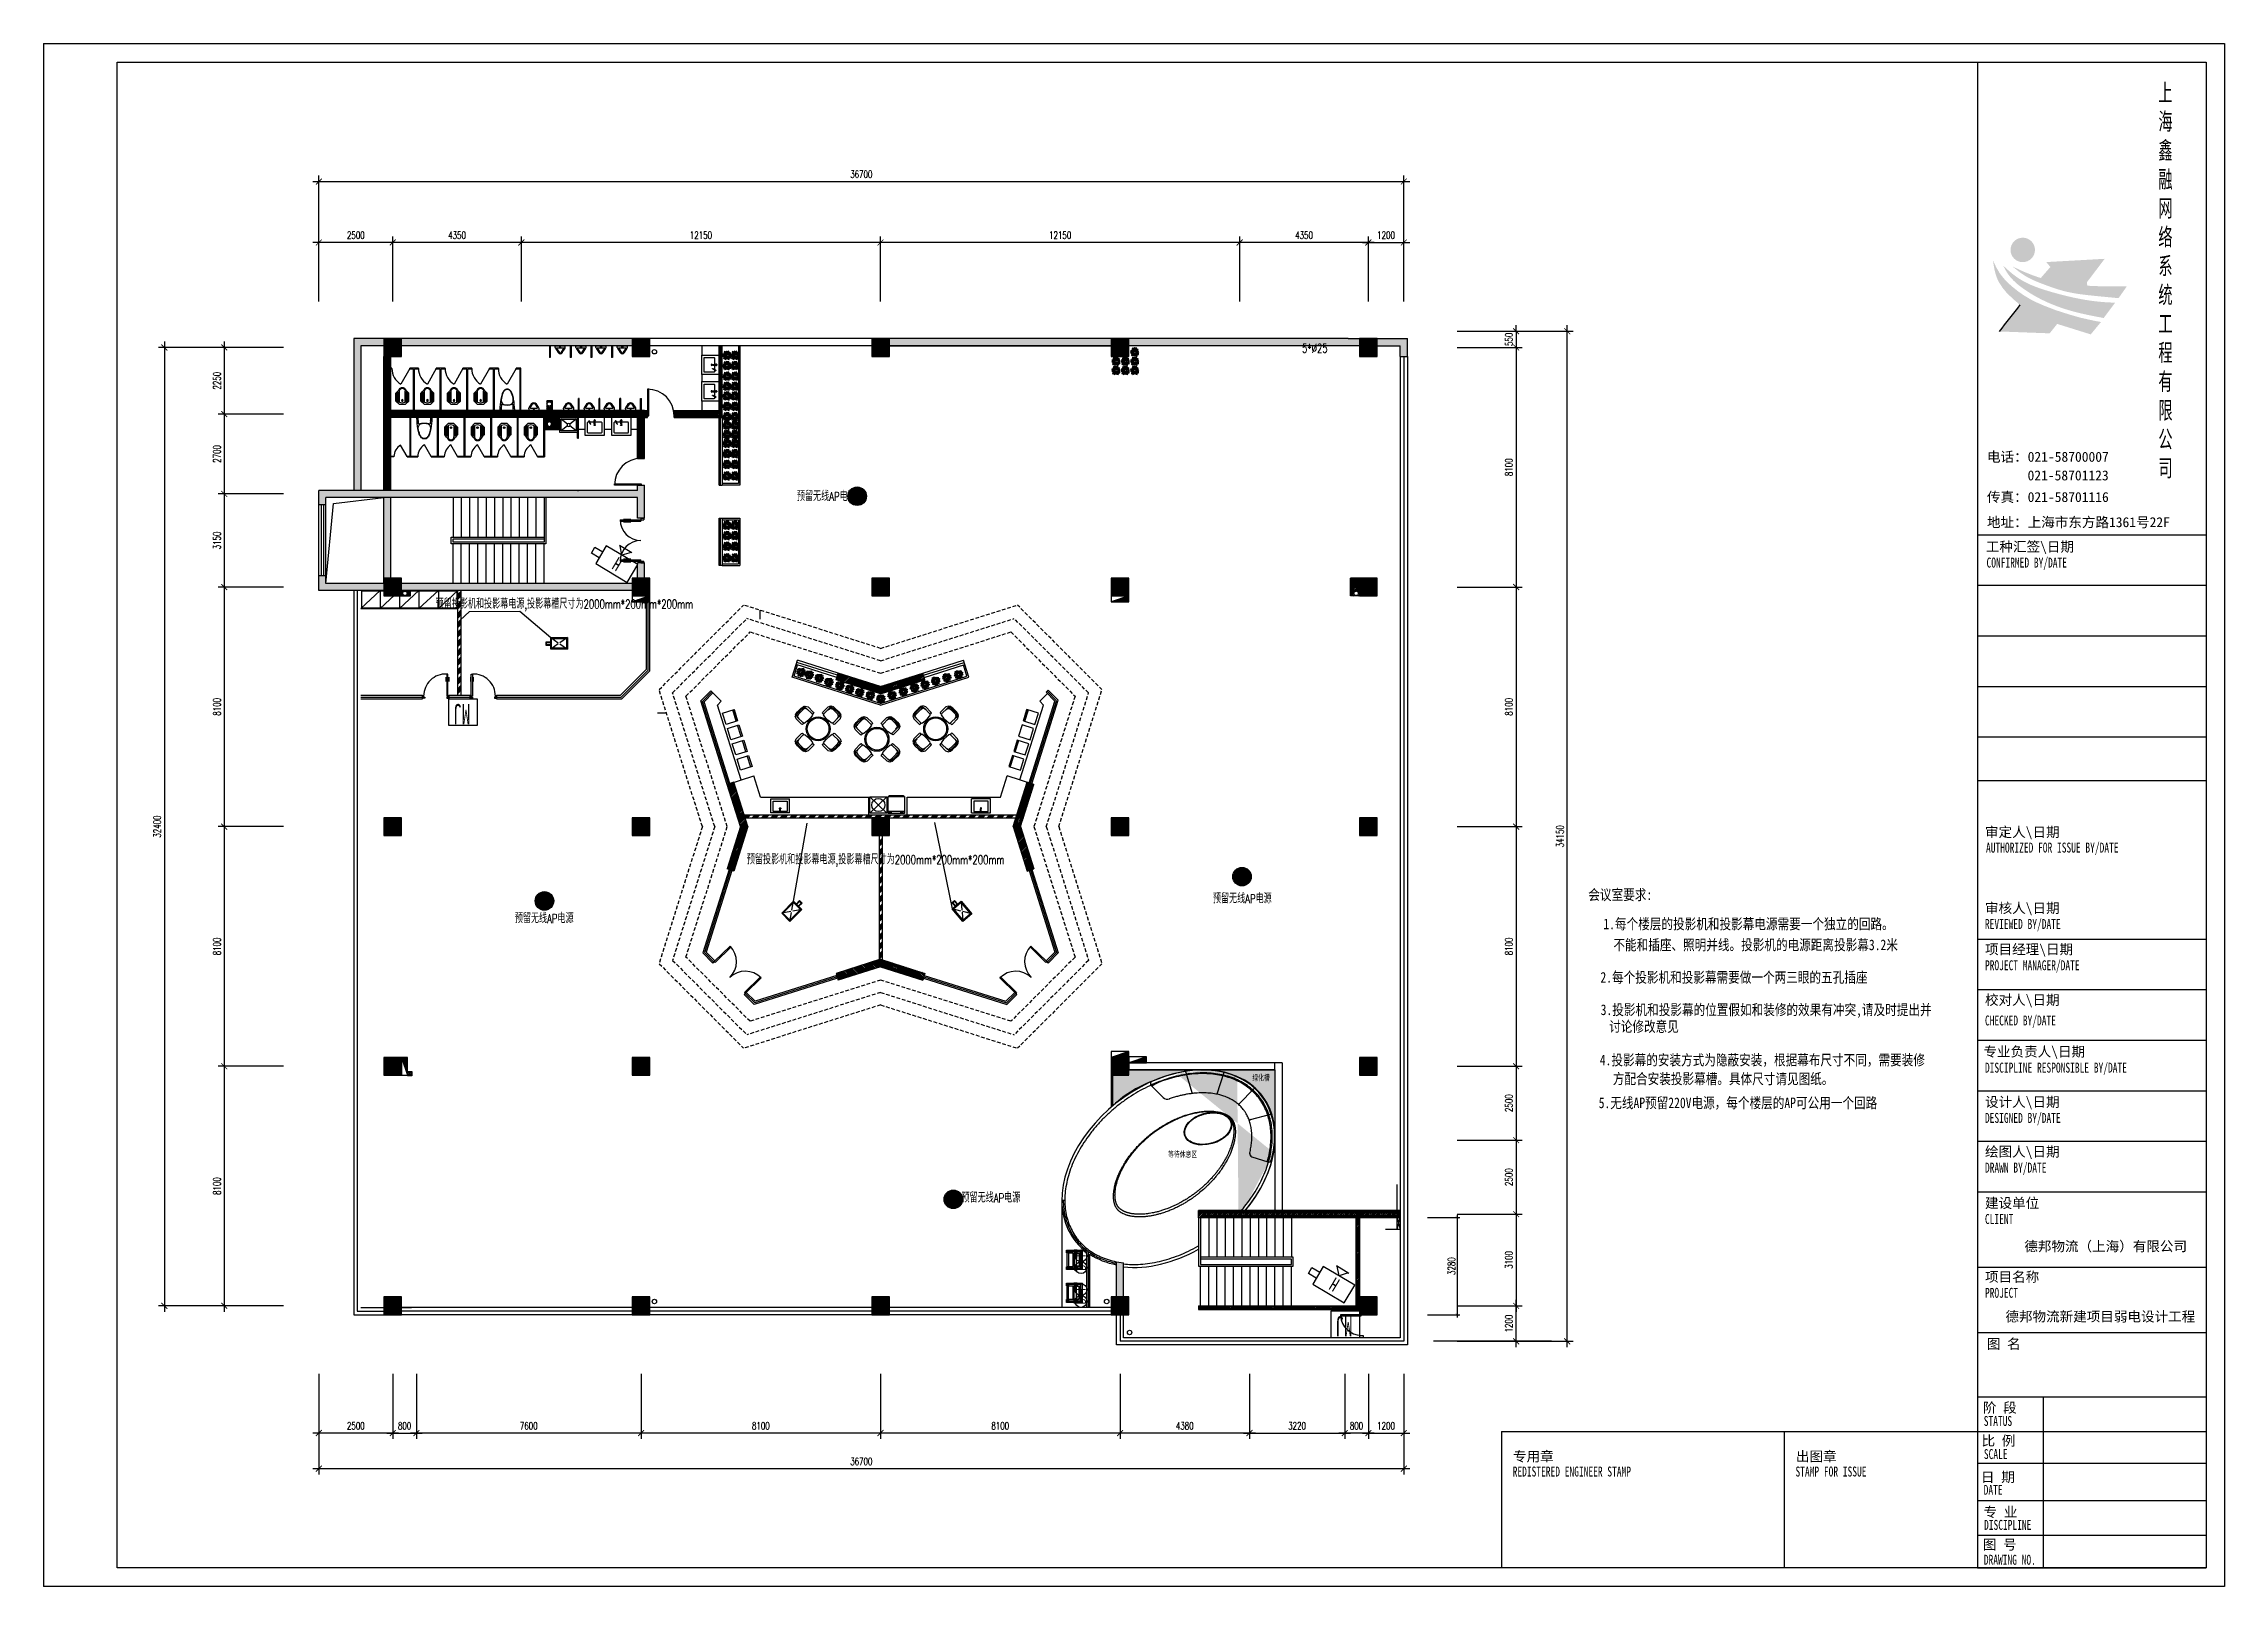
# Model space of a CAD drawing. Extents: x 243000 to 1039751, y -184758 to -16773.
# Drawn here: x 965985 to 1039751, y -101127 to -48970 of the extents above; entities that cross this region are included whole.
import ezdxf
from ezdxf.enums import TextEntityAlignment as Align

# ---------------------------------------------------------------- set-up
doc = ezdxf.new("R2010")
doc.units = 0
doc.header["$LTSCALE"] = 1000
doc.header["$MEASUREMENT"] = 0
doc.header["$PDMODE"] = 1
doc.linetypes.add('HIDDEN2', pattern=[0.1875, 0.125, -0.0625])
doc.layers.get('0').update_dxf_attribs({"linetype": 'CONTINUOUS'})
doc.layers.get('Defpoints').update_dxf_attribs({"linetype": 'CONTINUOUS'})
for name, color, linetype in [('2F-p', 2, 'CONTINUOUS'), ('8', 253, 'CONTINUOUS'), ('_PAS CABLE TRAY', 7, 'CONTINUOUS'), ('BPM', 4, 'CONTINUOUS'), ('PDS', 1, 'CONTINUOUS'), ('rd-PDS点', 3, 'CONTINUOUS'), ('text', 7, 'CONTINUOUS'), ('WALL', 7, 'CONTINUOUS'), ('Z-TEXT', 7, 'CONTINUOUS'), ('会议', 7, 'CONTINUOUS'), ('图框', 7, 'CONTINUOUS'), ('地坪虚线', 250, 'CONTINUOUS'), ('家具', 2, 'CONTINUOUS'), ('广播', 1, 'CONTINUOUS'), ('植物', 250, 'CONTINUOUS'), ('楼梯', 4, 'CONTINUOUS'), ('洁具', 4, 'CONTINUOUS'), ('消火栓', 1, 'CONTINUOUS'), ('玻璃线', 5, 'CONTINUOUS'), ('轴线标注', 1, 'CONTINUOUS'), ('门', 3, 'CONTINUOUS'), ('隔断', 5, 'CONTINUOUS')]:
    doc.layers.add(name, color=color, linetype=linetype)
doc.styles.add('-宋体', font='', dxfattribs={"width": 0.8})
doc.styles.add('CHINESE', font='')
doc.styles.add('DIM_FONT', font='romans.shx', dxfattribs={"width": 0.7, "height": 250, "bigfont": 'hztxt.shx'})
doc.styles.add('rd-1', font='')
doc.styles.add('ROMANS', font='romans.shx', dxfattribs={"width": 0.7, "bigfont": 'hzdxf.shx'})
doc.styles.get("Standard").update_dxf_attribs({"font": '', "width": 0.6})
doc.styles.add('宋体', font='simhei.ttf')
doc.styles.add('样式 1', font='txt.shx', dxfattribs={"height": 3, "bigfont": 'gbcbig.shx'})
doc.styles.get('-宋体').set_extended_font_data('SimSun')
doc.styles.get('CHINESE').set_extended_font_data('NSimSun')
doc.styles.get('rd-1').set_extended_font_data('SimSun')
doc.styles.get('Standard').set_extended_font_data('SimSun')
doc.dimstyles.new('80', dxfattribs={"dimscale": 100, "dimtxt": 2.5, "dimasz": 1, "dimexe": 1, "dimexo": 0, "dimgap": 0.6, "dimtad": 1, "dimdec": 0, "dimrnd": 10, "dimzin": 0, "dimdsep": 32, "dimtxsty": 'DIM_FONT', "dimblk": 'ARCHTICK', "dimcen": 0, "dimdle": 1, "dimclrd": 1, "dimclre": 1, "dimclrt": 2, "dimadec": 3, "dimazin": 0, "dimtfac": 1, "dimtdec": 0, "dimtix": 1, "dimtmove": 2, "dimatfit": 3, "dimldrblk": 'DOT', "dimfxl": 10, "dimfxlon": 1, "dimtolj": 1, "dimtzin": 0, "dimlwd": -1, "dimarcsym": 2})
pattern_1 = [(45, (482443.937, 25428.028), (-26.5165043, 26.5165043), [])]
pattern_2 = [(45, (482443.94, 25428.03), (-159.09903, 159.09903), []), (45, (482496.97, 25428.03), (-159.09903, 159.09903), []), (45, (482550, 25428.03), (-159.09903, 159.09903), []), (45, (482603.04, 25428.03), (-159.09903, 159.09903), [])]
pattern_3 = [(37.5, (652838.07, 23275.575), (-1.889801, 57.804713), [0, -45.6, 0, -51, 0, -48.75]), (7.5, (652838.07, 23275.575), (53.093301, 84.664382), [0, -24.6, 0, -41.1, 0, -15.75]), (327.5, (652801.17, 23275.575), (93.424256, 0.1697716), [0, -15, 0, -54, 0, -70.5]), (317.5, (652801.17, 23275.575), (90.183798, 26.330267), [0, -7.5, 0, -35.4, 0, -40.5])]

msp = doc.modelspace()

# ---------------------------------------------------------------- texts
at = {"layer": 'text', "color": 7, "char_height": 200, "width": 2254.483, "attachment_point": 1, "style": 'DIM_FONT'}
for s, insert in [('{\\fSimSun|b0|i0|c134|p2;绿化槽}', (1006869.5, -83828.8)), ('{\\fSimSun|b0|i0|c134|p2;等待休息区}', (1004022.2, -86416.7))]:
    msp.add_mtext(s, dxfattribs=dict(at, insert=insert))
at = {"layer": 'Z-TEXT', "color": 3, "style": 'ROMANS', "width": 0.7}
for s, p in [('5*%%C25', (1008984.4, -59420.2)), ('预留无线AP电源', (992459, -64429.8)), ('预留投影机和投影幕电源,投影幕槽尺寸为2000mm*200mm*200mm', (983601.7, -68066.9)), ('预留投影机和投影幕电源,投影幕槽尺寸为2000mm*200mm*200mm', (994127.5, -76710.8)), ('预留无线AP电源', (1006532.2, -78031.2)), ('预留无线AP电源', (982917.1, -78700.5)), ('预留无线AP电源', (998026.7, -88146.7))]:
    msp.add_text(s, height=300, dxfattribs=at).set_placement(p, align=Align.CENTER)
at = {"layer": '广播', "color": 3, "ltscale": 500, "style": '-宋体', "width": 0.8}
for s, p in [('会议室要求:', (1019316.2, -77743.5)), ('1.每个楼层的投影机和投影幕电源需要一个独立的回路。', (1023655, -78730)), ('不能和插座、照明并线。投影机的电源距离投影幕3.2米', (1023895, -79438.1)), ('2.每个投影机和投影幕需要做一个两三眼的五孔插座', (1023162.9, -80536.8)), ('3.投影机和投影幕的位置假如和装修的效果有冲突,请及时提出并', (1024250.5, -81632.3)), ('讨论修改意见', (1020118.6, -82200.1)), ('4.投影幕的安装方式为隐蔽安装，根据幕布尺寸不同，需要装修', (1024123, -83331.5)), ('方配合安装投影幕槽。具体尺寸请见图纸。', (1022795.2, -83966.2)), ('5.无线AP预留220V电源，每个楼层的AP可公用一个回路', (1023297.8, -84779.6))]:
    msp.add_text(s, height=360, dxfattribs=at).set_placement(p, align=Align.MIDDLE_CENTER)
at = {"layer": '轴线标注', "color": 1, "char_height": 250, "attachment_point": 5, "style": 'DIM_FONT'}
for s, insert in [('\\A1;36700', (993644.4, -53387.3)), ('\\A1;2500', (976544.4, -55447.7)), ('\\A1;4350', (979969.4, -55447.7)), ('\\A1;12150', (988219.4, -55447.7)), ('\\A1;12150', (1000369.4, -55447.7)), ('\\A1;4350', (1008619.4, -55447.7)), ('\\A1;1200', (1011394.4, -55447.7)), ('\\A1;2500', (976544.4, -95699.6)), ('\\A1;800', (978194.4, -95699.6)), ('\\A1;7600', (982394.4, -95699.6)), ('\\A1;8100', (990244.4, -95699.6)), ('\\A1;8100', (998344.4, -95699.6)), ('\\A1;4380', (1004584.4, -95699.6)), ('\\A1;3220', (1008384.4, -95699.6)), ('\\A1;800', (1010394.4, -95699.6)), ('\\A1;1200', (1011394.4, -95699.6)), ('\\A1;36700', (993644.4, -96901.6))]:
    msp.add_mtext(s, dxfattribs=dict(at, insert=insert))
at = {"layer": '轴线标注', "color": 1, "char_height": 250, "attachment_point": 5, "rotation": 90, "style": 'DIM_FONT'}
for s, insert in [('\\A1;550', (1015549.4, -58967.4)), ('\\A1;2250', (971849.4, -60367.4)), ('\\A1;2700', (971849.4, -62842.4)), ('\\A1;8100', (1015549.4, -63292.4)), ('\\A1;3150', (971849.4, -65767.4)), ('\\A1;8100', (971849.4, -71392.4)), ('\\A1;8100', (1015549.4, -71392.4)), ('\\A1;32400', (969825, -75442.4)), ('\\A1;34150', (1017277.4, -75767.4)), ('\\A1;8100', (971849.4, -79492.4)), ('\\A1;8100', (1015549.4, -79492.4)), ('\\A1;2500', (1015549.4, -84792.4)), ('\\A1;2500', (1015549.4, -87292.4)), ('\\A1;8100', (971849.4, -87592.4)), ('\\A1;3100', (1015549.4, -90092.4)), ('\\A1;1200', (1015549.4, -92242.4))]:
    msp.add_mtext(s, dxfattribs=dict(at, insert=insert))

# ---------------------------------------------------------------- blocks, each defined once
blk = doc.blocks.new('_fzh')
at = {"layer": 'WALL'}
blk.add_hatch(color=7, dxfattribs=at).paths.add_polyline_path([(0.5, 0.5), (-0.5, 0.5), (-0.5, -0.5), (0.5, -0.5)])
at = {"layer": 'WALL', "color": 7}
blk.add_lwpolyline([(-0.5, -0.5), (0.5, -0.5), (0.5, 0.5), (-0.5, 0.5)], close=True, dxfattribs=at)
blk = doc.blocks.new('_LV12')
at = {"color": 8}
for p, q in [((-250, -50), (-39, -219)), ((-250, -450), (-39, -281)), ((39, -219), (250, -50)), ((39, -281), (250, -450))]:
    blk.add_line(p, q, dxfattribs=at)
for points in [[(300, -500), (300, 0), (-300, 0), (-300, -500)], [(250, -450), (250, -50), (-250, -50), (-250, -450)]]:
    blk.add_lwpolyline(points, close=True, dxfattribs=at)
blk.add_circle((0, -250), 50, dxfattribs=at)
blk = doc.blocks.new('_LV13')
at = {"color": 8}
blk.add_circle((0, 0), 0.5, dxfattribs=at)
blk = doc.blocks.new('sdg')
at = {"layer": '洁具', "color": 8}
for p, q in [((-20737, -199410), (-21397, -199410)), ((-21203, -199632), (-21252, -199548)), ((-21195, -199627), (-21243, -199543)), ((-21082, -199618), (-21088, -199504)), ((-21087, -199520), (-21086, -199504)), ((-21063, -199490), (-21071, -199490)), ((-21052, -199618), (-21046, -199504)), ((-21048, -199504), (-21047, -199520))]:
    blk.add_line(p, q, dxfattribs=at)
blk.add_lwpolyline([(-21397, -199410), (-21397, -200000), (-20737, -200000), (-20737, -199410)], dxfattribs=at)
blk.add_lwpolyline([(-21084, -199570), (-21297, -199570, 0.414214), (-21317, -199590), (-21317, -199900, 0.414214), (-21297, -199920), (-20837, -199920, 0.414214), (-20817, -199900), (-20817, -199590, 0.414214), (-20837, -199570), (-21049, -199570)], format="xyb", dxfattribs=at)
blk.add_lwpolyline([(-21047, -199520, 0.105461), (-21049, -199513, 0.10111), (-21053, -199507, 0.09551), (-21059, -199503, 0.091895), (-21067, -199501, 0.091895), (-21075, -199503, 0.09551), (-21081, -199507, 0.10111), (-21086, -199513, 0.105461), (-21087, -199520, 0.105461), (-21085, -199527, 0.10111), (-21081, -199533, 0.09551), (-21075, -199537, 0.091895), (-21067, -199538, 0.091895), (-21059, -199537, 0.09551), (-21053, -199533, 0.10111), (-21048, -199527, 0.105461)], format="xyb", close=True, dxfattribs=at)
for centre, radius in [((-21252, -199538), 10), ((-21067, -199661), 21.3)]:
    blk.add_circle(centre, radius, dxfattribs=at)
for centre, radius, start, end in [((-21252, -199538), 17.5, 316.82571, 283.62261), ((-21199, -199629), 5, 210.22416, 30.22416), ((-21067, -199503), 21, 357.22319, 183.22512), ((-21071, -199505), 15, 90.22416, 175.83442), ((-21067, -199605), 19.4, 219.52354, 320.92477), ((-21063, -199505), 15, 4.6139, 90.22416)]:
    blk.add_arc(centre, radius, start, end, dxfattribs=at)
blk = doc.blocks.new('vreregre')
at = {"layer": '洁具', "color": 7}
for p, q in [((1904780, -62108), (1903980, -62108)), ((1903980, -62708), (1903980, -62108)), ((1904343, -62652), (1904368, -62652)), ((1904368, -62652), (1904368, -62533)), ((1904393, -62652), (1904393, -62533)), ((1904393, -62652), (1904418, -62652)), ((1904780, -62708), (1904780, -62108)), ((1903980, -62708), (1904780, -62708))]:
    blk.add_line(p, q, dxfattribs=at)
blk.add_lwpolyline([(1904452, -62652), (1904680, -62652), (1904680, -62208), (1904080, -62208), (1904080, -62652), (1904309, -62652)], dxfattribs=at)
for centre, radius in [((1904326, -62670), 25), ((1904326, -62670), 20), ((1904435, -62670), 25), ((1904435, -62670), 20)]:
    blk.add_circle(centre, radius, dxfattribs=at)
for centre, radius, start, end in [((1904380, -62521), 25, 300, 240), ((1904380, -62533), 12.5, 0, 180), ((1904380, -62652), 12.5, 180, 0)]:
    blk.add_arc(centre, radius, start, end, dxfattribs=at)
blk = doc.blocks.new('drtj')
at = {"layer": '家具', "color": 7, "linetype": 'ByBlock'}
for p, q in [((-3061, -222023), (-3204, -222135)), ((-2991, -221983), (-3061, -222023)), ((-2970, -222010), (-3040, -222050)), ((-2957, -221971), (-2991, -221983)), ((-2936, -221998), (-2970, -222010)), ((-2960, -222060), (-2929, -222007)), ((-2943, -221989), (-2957, -221971)), ((-2916, -221968), (-2943, -221989)), ((-2929, -222007), (-2943, -221989)), ((-2929, -222007), (-2878, -222054)), ((-2824, -222012), (-2916, -221968)), ((-2671, -222210), (-2824, -222012)), ((-3266, -222240), (-3293, -222261)), ((-3293, -222261), (-3273, -222361)), ((-3260, -222192), (-3280, -222222)), ((-3280, -222222), (-3266, -222240)), ((-3273, -222361), (-3120, -222559)), ((-3266, -222240), (-3252, -222258)), ((-3204, -222135), (-3260, -222192)), ((-3239, -222219), (-3259, -222249)), ((-3252, -222258), (-3202, -222248)), ((-3252, -222258), (-3219, -222319)), ((-3183, -222162), (-3239, -222219)), ((-3219, -222319), (-3066, -222517)), ((-3215, -222287), (-3202, -222248)), ((-3178, -222373), (-3215, -222287)), ((-3202, -222248), (-3164, -222205)), ((-3040, -222050), (-3183, -222162)), ((-3164, -222205), (-3003, -222079)), ((-3120, -222559), (-3090, -222579)), ((-3090, -222579), (-3054, -222551)), ((-3066, -222517), (-3029, -222546)), ((-3054, -222551), (-3066, -222517)), ((-3029, -222546), (-2995, -222534)), ((-3003, -222079), (-2960, -222060)), ((-2995, -222534), (-2907, -222480)), ((-2910, -222050), (-2960, -222060)), ((-2836, -222108), (-2910, -222050)), ((-2907, -222480), (-2799, -222396)), ((-2878, -222054), (-2725, -222252)), ((-2799, -222396), (-2726, -222325)), ((-2726, -222325), (-2706, -222295)), ((-2725, -222252), (-2695, -222272)), ((-2706, -222295), (-2725, -222252)), ((-2695, -222272), (-2659, -222244)), ((-2659, -222244), (-2671, -222210))]:
    blk.add_line(p, q, dxfattribs=at)
at = {"layer": '家具', "color": 7}
for p, q in [((-3190, -222345), (-3198, -222347)), ((-3083, -222577), (-3089, -222578))]:
    blk.add_line(p, q, dxfattribs=at)
blk = doc.blocks.new('4234252')
at = {"layer": '植物', "color": 250}
for centre, major_axis, start_param, end_param in [((240791, -95879), (0, 180), -0.3594572, 0.9010216), ((240963, -97343), (0, 1610), 0.057769, 0.2081972), ((240758, -95601), (0, 197), 2.5851704, 3.6230462), ((240719, -95760), (0, 116), -0.590484, 0.5239708), ((240727, -95641), (0, 68.6), 1.8376623, 3.2823405), ((241967, -90706), (0, 5161), 2.8592632, 2.8839446), ((240808, -95861), (0, 100), 0.866574, 2.1261101), ((240879, -95940), (0, 167), 0.5299267, 1.4156749), ((240537, -95587), (0, 392), 3.7240973, 3.9205929), ((240871, -95579), (0, 135), 0.9931377, 2.9413384), ((241088, -95435), (0, 361), 1.7680651, 2.394191), ((240732, -95664), (0, 164), -1.536179, -0.2662686), ((240899, -95887), (0, 130), 0.5361113, 2.1113875), ((241170, -96028), (0, 420), 0.8510578, 1.3944666), ((240732, -95789), (0, 181), 3.5644939, 4.7311281), ((240941, -95570), (0, 111), 0.524495, 1.44463), ((240934, -95878), (0, 69.9), 1.6642972, 2.6993477), ((241174, -95583), (0, 333), 1.2361516, 1.6843967), ((241015, -95642), (0, 153), 0.0436981, 1.6744229), ((240841, -95531), (0, 80.5), 4.636915, 5.5058242), ((241062, -95764), (0, 188), 1.6858631, 2.9939444), ((240592, -95901), (0, 353), 4.598653, 5.0099331), ((240882, -95893), (0, 55.6), 3.6719346, 4.903974), ((241158, -95713), (0, 278), 0.6394856, 1.52962), ((240434, -96310), (0, 763), -1.079212, -0.7692424), ((240804, -95514), (0, 230), 3.7825825, 4.8160026), ((241023, -95802), (0, 149), -1.1392259, 0.7968432), ((241024, -96038), (0, 327), -0.4226156, 0.324932), ((241023, -95509), (0, 268), 2.8420555, 3.6717744), ((240901, -95911), (0, 157), 4.4591494, 5.9176125), ((241124, -95786), (0, 203), 0.1221725, 0.8998594), ((241061, -95680), (0, 105), -0.445664, 0.7757536), ((240962, -95983), (0, 210), -0.9865324, -0.2112542), ((241049, -95853), (0, 80.1), 4.5406809, 6.5388151), ((241111, -95627), (0, 240), 2.7741191, 3.1789765), ((240970, -95533), (0, 156), 3.8005019, 4.3727024)]:
    blk.add_ellipse(centre, major_axis=major_axis, ratio=0.8975705, start_param=start_param, end_param=end_param, dxfattribs=at)
blk = doc.blocks.new('_ArchTick')
at = {"color": 0, "linetype": 'ByBlock', "const_width": 0.15}
blk.add_lwpolyline([(-0.5, -0.5), (0.5, 0.5)], dxfattribs=at)
blk = doc.blocks.new('A$C544B18FA')
at = {"layer": '洁具', "color": 8}
for p, q in [((0, 380), (120, 424)), ((0, 350), (120, 394)), ((0, 120), (0, 380)), ((0, 320), (120, 364)), ((0, 290), (120, 334)), ((0, 260), (120, 304)), ((0, 230), (120, 274)), ((0, 200), (120, 244)), ((0, 170), (120, 214)), ((0, 140), (120, 184)), ((120, 0), (0, 120)), ((7, 113), (120, 154)), ((29, 91), (120, 124)), ((51, 69), (120, 94)), ((120, 80), (120, 452)), ((320, 80), (320, 452)), ((440, 380), (320, 424)), ((440, 350), (320, 394)), ((440, 320), (320, 364)), ((440, 290), (320, 334)), ((440, 260), (320, 304)), ((440, 230), (320, 274)), ((440, 200), (320, 244)), ((440, 170), (320, 214)), ((440, 140), (320, 184)), ((433, 113), (320, 154)), ((411, 91), (320, 124)), ((320, 0), (440, 120)), ((389, 69), (320, 94)), ((440, 120), (440, 380)), ((120, 0), (320, 0))]:
    blk.add_line(p, q, dxfattribs=at)
for radius in [29, 19]:
    blk.add_circle((220, 141), radius, dxfattribs=at)
for centre, radius, start, end in [((-505, 915), 736, 313.37997, 329.61621), ((220, 452), 100, 0, 180), ((135, 80), 15, 180, 249.75764), ((220, 452), 128, 44.90303, 135.09697), ((220, 311), 261, 249.75764, 290.24236), ((305, 80), 15, 290.24236, 0), ((945, 915), 736, 210.38379, 226.62003)]:
    blk.add_arc(centre, radius, start, end, dxfattribs=at)
blk = doc.blocks.new('A$C48413B5D')
at = {"color": 8}
for p, q in [((0, 22), (0, 487)), ((61, 36), (105, 41)), ((63, 20), (61, 36)), ((106, 24), (63, 20)), ((105, 44), (71, 41)), ((71, 41), (71, 38)), ((105, 41), (105, 44)), ((105, 41), (106, 24))]:
    blk.add_line(p, q, dxfattribs=at)
for centre, radius, start, end in [((21, 488), 21.3, 84.36942, 181.12233), ((10, 453), 9.5, 88.83657, 186.85624), ((10, 56), 9.5, 173.14376, 271.16343), ((21, 21), 21.3, 178.87767, 275.63058), ((-31, -1525), 1988, 82.99922, 88.83657), ((-31, 2034), 1988, 271.16343, 277.00078), ((-262, -3912), 4431, 81.69158, 86.30215), ((-262, 4422), 4431, 273.69785, 278.30842), ((647, 263), 463, 157.95563, 180.96763), ((647, 246), 463, 179.03237, 202.04437), ((703, 260), 513, 172.1351, 180.55836), ((703, 249), 513, 179.44164, 187.8649), ((345, 310), 151, 82.96916, 172.1351), ((345, 199), 151, 187.8649, 277.03084), ((210, 440), 8.29, 337.95563, 81.06705), ((210, 69), 8.29, 278.93295, 22.04437), ((251, -436), 903, 68.45308, 82.8162), ((251, 945), 903, 277.1838, 291.54692), ((234, -509), 991, 70.70677, 81.67806), ((234, 1018), 991, 278.32194, 289.29323), ((381, -4), 467, 50.06528, 67.18273), ((381, 513), 467, 292.81727, 309.93472), ((412, 45), 398, 49.24925, 64.59148), ((412, 464), 398, 295.40852, 310.75075), ((587, 255), 124, 359.20973, 47.35816), ((587, 254), 124, 312.63661, 359.63183), ((604, 263), 119, 355.54228, 49.9861), ((604, 246), 119, 309.93472, 3.64486)]:
    blk.add_arc(centre, radius, start, end, dxfattribs=at)
blk = doc.blocks.new('542422')
at = {"layer": '消火栓'}
blk.add_hatch(color=7, dxfattribs=at).paths.add_polyline_path([(116564, 164856), (115964, 164656), (116564, 164656)])
at = {"layer": '消火栓', "color": 7}
blk.add_line((116564, 164856), (115964, 164656), dxfattribs=at)
blk.add_lwpolyline([(115964, 164856), (115964, 164656), (116564, 164656), (116564, 164856)], close=True, dxfattribs=at)
blk = doc.blocks.new('A$C692518CD')
at = {"layer": '洁具', "color": 7}
blk.add_line((560, 75), (0, 75), dxfattribs=at)
for points in [[(0, 575), (560, 575), (560, 0), (0, 0)], [(33, 53), (103, 53), (103, 16), (33, 16)], [(522, 596), (34, 596), (34, 610), (522, 610)], [(432, 58), (445, 58), (445, 22), (432, 22)], [(462, 58), (474, 58), (474, 22), (462, 22)], [(492, 58), (504, 58), (504, 22), (492, 22)]]:
    blk.add_lwpolyline(points, close=True, dxfattribs=at)
blk = doc.blocks.new('_LV7')
at = {"color": 8}
for p, q in [((-170, -61), (-170, 0)), ((-170, 0), (170, 0)), ((170, -61), (170, 0)), ((-162, -88), (-69, -231)), ((-124, -91), (-43, -216)), ((-116, -76), (116, -76)), ((43, -216), (124, -91)), ((69, -231), (162, -88))]:
    blk.add_line(p, q, dxfattribs=at)
blk.add_circle((0, -38), 17.7, dxfattribs=at)
for centre, radius, start, end in [((-120, -61), 50, 180, 213.0863), ((-116, -86), 10, 90, 213.0863), ((0, -191), 80, 210, 330), ((0, -191), 50, 210, 330), ((116, -86), 10, 326.9137, 90), ((120, -61), 50, 326.9137, 0)]:
    blk.add_arc(centre, radius, start, end, dxfattribs=at)
blk = doc.blocks.new('t55')
at = {"color": 7}
for p, q in [((496591, -108976), (496481, -109086)), ((496481, -108976), (496591, -109086))]:
    blk.add_line(p, q, dxfattribs=at)
for points in [[(496461, -108956), (496611, -108956), (496611, -109106), (496461, -109106)], [(496481, -108976), (496591, -108976), (496591, -109086), (496481, -109086)]]:
    blk.add_lwpolyline(points, close=True, dxfattribs=at)
blk = doc.blocks.new('A$C1A367916')
at = {"layer": '家具', "color": 8}
for p, q in [((608, 626), (589, 665)), ((608, 49), (589, 10)), ((667, 567), (599, 567)), ((667, 98), (599, 98)), ((608, 567), (608, 626)), ((657, 626), (608, 626)), ((608, 49), (608, 98)), ((657, 49), (608, 49)), ((648, 108), (648, 557)), ((648, 557), (814, 557)), ((814, 108), (648, 108)), ((667, 616), (657, 626)), ((667, 59), (657, 49)), ((1049, 616), (667, 616)), ((667, 616), (667, 557)), ((667, 108), (667, 59)), ((1049, 59), (667, 59)), ((814, 557), (814, 108)), ((843, 550), (814, 557)), ((814, 108), (843, 115)), ((843, 645), (843, 665)), ((951, 645), (843, 645)), ((843, 557), (843, 108)), ((1019, 557), (843, 557)), ((843, 108), (1019, 108)), ((951, 29), (843, 29)), ((843, 29), (843, 10)), ((853, 597), (853, 577)), ((941, 597), (853, 597)), ((853, 577), (941, 577)), ((853, 548), (853, 117)), ((1009, 548), (853, 548)), ((853, 117), (1009, 117)), ((853, 68), (853, 88)), ((853, 88), (941, 88)), ((941, 68), (853, 68)), ((863, 645), (863, 636)), ((863, 636), (882, 626)), ((863, 39), (882, 49)), ((863, 29), (863, 39)), ((872, 577), (872, 597)), ((872, 68), (872, 88)), ((872, 78), (941, 78)), ((882, 626), (912, 626)), ((882, 577), (882, 597)), ((882, 49), (912, 49)), ((912, 509), (902, 509)), ((912, 469), (902, 469)), ((912, 430), (902, 430)), ((912, 391), (902, 391)), ((912, 352), (902, 352)), ((912, 313), (902, 313)), ((912, 274), (902, 274)), ((912, 235), (902, 235)), ((912, 196), (902, 196)), ((912, 156), (902, 156)), ((912, 626), (931, 636)), ((912, 127), (912, 538)), ((912, 49), (931, 39)), ((931, 645), (931, 636)), ((931, 29), (931, 39)), ((941, 577), (941, 597)), ((941, 88), (941, 68)), ((951, 665), (951, 645)), ((951, 10), (951, 29)), ((1009, 117), (1009, 548)), ((1019, 108), (1019, 557)), ((1078, 636), (1049, 616)), ((1049, 59), (1049, 616)), ((1078, 39), (1049, 59)), ((1117, 665), (1078, 645)), ((1078, 645), (1078, 29)), ((1117, 10), (1078, 29)), ((1088, 587), (1088, 616)), ((1088, 616), (1107, 616)), ((1107, 587), (1088, 587)), ((1088, 548), (1088, 577)), ((1088, 577), (1107, 577)), ((1107, 548), (1088, 548)), ((1088, 509), (1088, 538)), ((1088, 538), (1107, 538)), ((1107, 509), (1088, 509)), ((1088, 469), (1088, 499)), ((1088, 499), (1107, 499)), ((1107, 469), (1088, 469)), ((1088, 254), (1088, 401)), ((1088, 401), (1107, 401)), ((1107, 254), (1088, 254)), ((1107, 616), (1107, 587)), ((1107, 577), (1107, 548)), ((1107, 538), (1107, 509)), ((1107, 499), (1107, 469)), ((1107, 401), (1107, 254))]:
    blk.add_line(p, q, dxfattribs=at)
at = {"layer": '家具', "color": 8, "linetype": 'ByBlock'}
for p, q in [((599, 567), (589, 567)), ((589, 98), (599, 98)), ((599, 98), (599, 567)), ((843, 675), (951, 675)), ((843, 675), (843, 665)), ((843, 10), (843, 0)), ((843, 0), (951, 0)), ((951, 675), (951, 665)), ((951, 10), (951, 0))]:
    blk.add_line(p, q, dxfattribs=at)
for points in [[(843, 665), (589, 665), (589, 567)], [(589, 98), (589, 10), (843, 10)], [(1117, 10), (1117, 665), (951, 665)], [(951, 10), (1117, 10)]]:
    blk.add_lwpolyline(points, dxfattribs=at)
blk = doc.blocks.new('信息点')
at = {"layer": 'PDS', "color": 1}
blk.add_circle((0, 2), 2, dxfattribs=at)
at = {"layer": 'PDS', "color": 1, "style": '样式 1', "width": 1.00009}
blk.add_attdef('H', text='', height=3, dxfattribs=at).set_placement((-1, 0.48), (1, 0.48), align=Align.FIT)
blk = doc.blocks.new('2d2t')
at = {"layer": 'PDS', "xscale": 100, "yscale": 100, "zscale": 100}
for p, values in [((225680, -82228), {'H': 'D'}), ((226080, -82228), {'H': 'T'})]:
    blk.add_blockref('信息点', p, dxfattribs=at).add_auto_attribs(values)
blk = doc.blocks.new('qjjk')
at = {"layer": 'rd-PDS点', "color": 4, "linetype": 'Continuous', "lineweight": -3, "ltscale": 0.0001}
for p, q in [((9508382, 12633024), (9508148, 12633024)), ((9508148, 12633024), (9508148, 12632848)), ((9508382, 12632673), (9508383, 12633199)), ((9508383, 12633199), (9509319, 12633199)), ((9509319, 12633199), (9509318, 12632672)), ((9508148, 12632848), (9508382, 12632848)), ((9509318, 12632672), (9508382, 12632673)), ((9508664, 12632484), (9509032, 12632484)), ((9508850, 12632672), (9508685, 12632490)), ((9509016, 12632489), (9508850, 12632672))]:
    blk.add_line(p, q, dxfattribs=at)
at = {"layer": 'rd-PDS点', "color": 4, "linetype": 'Continuous', "lineweight": -3, "ltscale": 0.0001, "style": 'rd-1', "oblique": 360, "width": 0.7}
blk.add_text('H', height=351, rotation=359.9685, dxfattribs=at).set_placement((9508863, 12632927), align=Align.MIDDLE)
blk = doc.blocks.new('MJ')
at = {"color": 3}
for p, q in [((289112, -76525), (290067, -76525)), ((289112, -77430), (289112, -76525)), ((290067, -76525), (290067, -77430)), ((290067, -77430), (289112, -77430))]:
    blk.add_line(p, q, dxfattribs=at)
at = {"color": 3, "insert": (289350, -76571), "char_height": 684.3, "width": 2771.37, "attachment_point": 1}
blk.add_mtext('MJ', dxfattribs=at)
blk = doc.blocks.new('ap')
at = {"layer": '_PAS CABLE TRAY', "linetype": 'ByBlock'}
h = blk.add_hatch(color=6, dxfattribs=at)
h.set_gradient(color1=(255, 0, 191), one_color=1, tint=1, name='SPHERICAL')
h.paths.add_polyline_path([(398747, 179710, 1), (398153, 179710, 1)])
at = {"layer": '_PAS CABLE TRAY', "color": 24, "linetype": 'ByBlock'}
blk.add_circle((398450, 179710), 297, dxfattribs=at)
at = {"layer": '_PAS CABLE TRAY', "color": 6, "linetype": 'ByBlock', "insert": (398210, 179900), "char_height": 350, "width": 670, "attachment_point": 1, "style": 'CHINESE'}
blk.add_mtext('{\\fSimSun|b0|i0|c0|p2;\\C4;AP}', dxfattribs=at)
blk = doc.blocks.new('*D224')
at = {"layer": 'Defpoints', "color": 0}
for p in [(1011874, -88662), (1011094, -91942), (1013794, -91942)]:
    blk.add_point(p, dxfattribs=at)
at = {"layer": '轴线标注', "color": 1, "lineweight": -2}
for p, q in [((1012794, -88662), (1013894, -88662)), ((1012794, -91942), (1013894, -91942))]:
    blk.add_line(p, q, dxfattribs=at)
at = {"layer": '轴线标注', "color": 1}
blk.add_line((1013794, -88562), (1013794, -92042), dxfattribs=at)
at = {"layer": '轴线标注', "color": 1, "xscale": 100, "yscale": 100, "zscale": 100}
for p, rotation in [((1013794, -88662), 90), ((1013794, -91942), 270)]:
    blk.add_blockref('_ArchTick', p, dxfattribs=dict(at, rotation=rotation))
at = {"layer": '轴线标注', "color": 2, "insert": (1013609, -90302), "char_height": 250, "attachment_point": 5, "rotation": 90, "style": 'DIM_FONT'}
blk.add_mtext('\\A1;3280', dxfattribs=at)
blk = doc.blocks.new('_Dot')
at = {"color": 0, "linetype": 'ByBlock', "lineweight": -2}
blk.add_line((-0.5, 0), (-1, 0), dxfattribs=at)
at = {"color": 0, "linetype": 'ByBlock', "const_width": 0.5}
blk.add_lwpolyline([(-0.25, 0, 1), (0.25, 0, 1)], format="xyb", close=True, dxfattribs=at)
blk = doc.blocks.new('鑫融')
at = {"linetype": 'Continuous'}
h = blk.add_hatch(color=1, dxfattribs=at)
h.paths.add_polyline_path([(987818, -289280, 1), (991944, -289280, 1)])
edge = h.paths.add_edge_path()
edge.add_line((1003715, -290784), (993855, -291334))
edge.add_line((993855, -291334), (994544, -292159))
edge.add_line((994544, -292159), (992924, -294022))
edge.add_spline(control_points=[(992924, -294022), (991645, -293628), (990026, -292979), (988467, -292216), (988109, -292041)], knot_values=[0, 0, 0, 0, 4014.9376711, 5209.4357824, 5209.4357824, 5209.4357824, 5209.4357824], degree=3, periodic=0)
edge.add_spline(control_points=[(988109, -292041), (988795, -292602), (990432, -293941), (993554, -295167), (997411, -296538), (1001663, -297012), (1004681, -297294), (1006056, -297423)], knot_values=[0, 0, 0, 0, 2646.5876595, 6312.8869631, 9954.0507142, 14912.8068277, 19060.7683387, 19060.7683387, 19060.7683387, 19060.7683387], degree=3, periodic=0)
edge.add_spline(control_points=[(1006056, -297423), (1006521, -296760), (1006986, -296098), (1007451, -295435)], knot_values=[0, 0, 0, 0, 2427.4491595, 2427.4491595, 2427.4491595, 2427.4491595], degree=3, periodic=0)
edge.add_spline(control_points=[(1007451, -295435), (1005291, -295445), (1003072, -295455), (1000848, -295327), (1000787, -295324)], knot_values=[13179.8535283, 13179.8535283, 13179.8535283, 13179.8535283, 19663.1852893, 19843.6618262, 19843.6618262, 19843.6618262, 19843.6618262], degree=3, periodic=0)
edge.add_line((1000787, -295324), (1000701, -294754))
edge.add_line((1000701, -294754), (1003715, -290784))
blk.add_hatch(color=1, dxfattribs=at).paths.add_polyline_path([(994418, -303360), (995700, -301769), (1001357, -303540), (1003083, -301454), (1003083, -301454), (1002747, -301387), (1002575, -301354), (1002481, -301336), (1002390, -301318), (1002074, -301256), (1001126, -301061), (999573, -300705), (997875, -300223), (995535, -299479), (993552, -298723), (992089, -298085), (991204, -297635), (990029, -296926), (989081, -296263), (988056, -295443), (987260, -294730), (986603, -294009), (985972, -293185), (985401, -292215), (984850, -291096), (984948, -291725), (985143, -292776), (985334, -293478), (985521, -294013), (985809, -294644), (986487, -295698), (987137, -296484), (988188, -297511), (989405, -298540), (985885, -303042)])
h = blk.add_hatch(color=1, dxfattribs=at)
edge = h.paths.add_edge_path()
edge.add_spline(control_points=[(1005483, -298180), (1005215, -298172), (1003558, -298123), (1000300, -297782), (996443, -296881), (993006, -295888), (990309, -294856), (988168, -293412), (987035, -292363), (986563, -291925)], knot_values=[0, 0, 0, 0, 803.3341465, 4973.5995197, 9797.9442157, 12662.370996, 15713.6574954, 18414.8044862, 20344.606207, 20344.606207, 20344.606207, 20344.606207], degree=3, periodic=0)
edge.add_spline(control_points=[(986563, -291925), (986845, -292451), (987687, -294024), (990157, -296083), (993733, -298119), (998292, -299785), (1001696, -300425), (1003548, -300774)], knot_values=[0, 0, 0, 0, 1780.848963, 5324.1834554, 9403.1439183, 14138.8835046, 19786.5947599, 19786.5947599, 19786.5947599, 19786.5947599], degree=3, periodic=0)
edge.add_spline(control_points=[(1003548, -300774), (1004193, -299909), (1004838, -299044), (1005483, -298180)], knot_values=[0, 0, 0, 0, 3236.299939, 3236.299939, 3236.299939, 3236.299939], degree=3, periodic=0)
at = {"color": 1, "linetype": 'Continuous'}
blk.add_spline([(989405, -298540), (985885, -303042)], degree=3, dxfattribs=at)
blk = doc.blocks.new('fasdfa')
at = {"color": 4}
for p, q in [((898917, -115832), (927878, -115832)), ((898917, -115832), (898917, -136309)), ((927878, -115832), (927878, -136309)), ((899892, -116076), (927634, -116076)), ((899892, -136065), (899892, -116076)), ((924599, -116076), (924599, -136065)), ((927634, -116076), (927634, -136065)), ((924599, -122350), (927634, -122350)), ((924599, -123021), (927634, -123021)), ((924599, -123692), (927634, -123692)), ((924599, -124363), (927634, -124363)), ((924599, -125034), (927634, -125034)), ((924599, -125613), (927634, -125613)), ((924599, -127717), (927634, -127717)), ((924599, -128388), (927634, -128388)), ((924599, -129059), (927634, -129059)), ((924599, -129730), (927634, -129730)), ((924599, -130400), (927634, -130400)), ((924599, -131071), (927634, -131071)), ((924599, -132072), (927634, -132072)), ((924606, -132940), (927634, -132940)), ((924599, -133793), (927634, -133793)), ((925470, -133793), (925470, -136065)), ((918276, -134254), (927634, -134254)), ((918276, -134254), (918276, -136065)), ((922030, -134254), (922030, -136065)), ((924599, -134254), (927634, -134254)), ((924599, -134674), (927634, -134674)), ((924599, -135170), (927634, -135170)), ((924599, -135631), (927634, -135631)), ((927634, -136065), (899892, -136065)), ((924599, -136065), (927634, -136065)), ((927878, -136309), (898917, -136309))]:
    blk.add_line(p, q, dxfattribs=at)
at = {"layer": 'BPM', "color": 4, "linetype": 'Continuous', "xscale": 0.0786500000103843, "yscale": 0.0786500000012893, "zscale": 0.07865}
blk.add_blockref('鑫融', (847346, -95818), dxfattribs=at)
at = {"color": 4, "linetype": 'Continuous', "style": '宋体'}
for s, p in [('电话：021-58700007', (924725, -121382)), ('      021-58701123', (924725, -121629)), ('传真：021-58701116', (924725, -121916)), ('地址：上海市东方路1361号22F', (924725, -122250)), ('工种汇签\\日期', (924710, -122575)), ('审定人\\日期', (924699, -126363)), ('审核人\\日期', (924699, -127372)), ('项目经理\\日期', (924699, -127919)), ('校对人\\日期', (924699, -128591)), ('专业负责人\\日期', (924678, -129277)), ('设计人\\日期', (924699, -129945)), ('绘图人\\日期', (924699, -130605)), ('建设单位', (924699, -131287)), ('德邦物流（上海）有限公司', (925221, -131861)), ('项目名称', (924699, -132267)), ('德邦物流新建项目弱电设计工程', (924970, -132793)), ('图 名', (924723, -133156)), ('阶 段', (924670, -134003)), ('比 例', (924653, -134442)), ('专用章', (918431, -134650)), ('出图章', (922187, -134650)), ('日 期 ', (924645, -134924)), ('专 业', (924679, -135388)), ('图 号', (924669, -135820))]:
    blk.add_text(s, height=132, dxfattribs=at).set_placement(p)
at = {"color": 4, "linetype": 'Continuous', "style": '宋体', "width": 0.7}
for s, p in [('CONFIRMED BY/DATE', (924719, -122786)), ('AUTHORIZED FOR ISSUE BY/DATE', (924712, -126569)), ('REVIEWED BY/DATE', (924698, -127583)), ('PROJECT MANAGER/DATE', (924698, -128131)), ('CHECKED BY/DATE', (924698, -128864)), ('DISCIPLINE RESPONSIBLE BY/DATE', (924698, -129490)), ('DESIGNED BY/DATE', (924698, -130157)), ('DRAWN BY/DATE', (924698, -130817)), ('CLIENT', (924698, -131499)), ('PROJECT', (924698, -132479)), ('STATUS', (924682, -134180)), ('SCALE', (924684, -134619)), ('REDISTERED ENGINEER STAMP', (918426, -134851)), ('STAMP FOR ISSUE', (922182, -134851)), ('DATE', (924681, -135094)), ('DISCIPLINE', (924686, -135559)), ('DRAWING NO.', (924683, -136022))]:
    blk.add_text(s, height=132, dxfattribs=at).set_placement(p)
at = {"color": 4, "linetype": 'Continuous', "insert": (927001, -116366), "char_height": 230, "width": 252.52, "attachment_point": 1}
blk.add_mtext('{\\fYouYuan|b0|i0|c134|p49;上海鑫融网络系统工程有限公司}', dxfattribs=at)

# ---------------------------------------------------------------- dimensions: what is measured, and where the dimension line sits
at = {"layer": '轴线标注', "color": 4}
dim = msp.add_linear_dim(base=(1013794.4, -91942.5), p1=(1011874.4, -88662.5), p2=(1011094.4, -91942.5), angle=90, dimstyle='80', dxfattribs=at)
dim.commit()
dim.dimension.update_dxf_attribs({"geometry": '*D224', "text_midpoint": (1013609.4, -90302.5)})

# ---------------------------------------------------------------- hatches: boundary and pattern name
at = {"layer": 'WALL'}
for points in [[(976714.4, -59182.4), (977494.4, -59182.5), (977494.4, -58942.5), (976474.4, -58942.4), (976474.4, -64072.4), (976714.4, -64072.4)], [(978094.4, -58942.5), (978094.4, -59182.5), (985894.4, -59182.5), (985894.4, -58942.5)], [(994594.4, -58942.5), (994594.4, -59182.5), (1002094.4, -59182.5), (1002094.4, -58942.5)], [(1010494.4, -59182.5), (1010494.4, -58942.5), (1010114.4, -58942.5), (1002694.4, -58942.5), (1002694.4, -59182.5)], [(1011874.4, -59182.5), (1011874.4, -59542.5), (1012114.4, -59542.5), (1012114.4, -58942.5), (1011094.4, -58942.5), (1011094.4, -59182.5)], [(977494.4, -67042.5), (977734.4, -67042.5), (977734.4, -64312.5), (977494.4, -64312.5)], [(977494.4, -67462.5), (977494.4, -67222.4), (975534.4, -67222.4), (975534.4, -66967.5), (975294.4, -66967.5), (975294.4, -67462.5)]]:
    msp.add_hatch(color=7, dxfattribs=at).paths.add_polyline_path(points)
h = msp.add_hatch(dxfattribs=at)
h.set_pattern_fill('ANSI31', scale=300, style=0)
h.set_pattern_definition(pattern_1)
h.paths.add_polyline_path([(977734.4, -59542.5), (977494.4, -59542.5), (977494.4, -64072.4), (977734.4, -64072.4)])
h = msp.add_hatch(dxfattribs=at)
h.set_pattern_fill('ANSI31', scale=300, style=0)
h.set_pattern_definition(pattern_1)
h.paths.add_polyline_path([(987314.4, -61372.4), (988934.4, -61372.4), (988934.4, -61612.5), (987314.4, -61612.5)])
h.paths.add_polyline_path([(988834.4, -61372.4), (988934.4, -61372.4), (988934.4, -59182.5), (988834.4, -59182.5)])
h = msp.add_hatch(dxfattribs=at)
h.set_pattern_fill('ANSI31', scale=300, style=0)
h.set_pattern_definition(pattern_1)
h.paths.add_polyline_path([(983199.5, -61050.6), (983002, -61050.6), (983002, -61372.4), (983199.5, -61372.4)])
h.paths.add_polyline_path([(983015.8, -61151.6, -1), (983165.8, -61151.6, -1)], flags=16)
h = msp.add_hatch(dxfattribs=at)
h.set_pattern_fill('ANSI31', scale=300, style=0)
h.set_pattern_definition(pattern_1)
h.paths.add_polyline_path([(986414.4, -61372.4), (986314.4, -61372.4), (977734.4, -61372.4), (977734.4, -61612.5), (986074.4, -61612.5), (986074.4, -62992.4), (986314.4, -62992.4), (986314.4, -61612.5), (986414.4, -61612.5)])
h = msp.add_hatch(dxfattribs=at)
h.set_pattern_fill('ANSI31', scale=300, style=0)
h.set_pattern_definition(pattern_1)
h.paths.add_polyline_path([(983444.4, -61612.5), (982929.4, -61612.5), (982929.4, -62012.5), (983444.4, -62012.5)])
h.paths.add_polyline_path([(983015.8, -61833.3, -1), (983165.8, -61833.3, -1)], flags=16)
h = msp.add_hatch(color=7, dxfattribs=at)
h.paths.add_polyline_path([(985894.4, -67222.4), (978094.4, -67222.4), (978094.4, -67462.5), (982994.4, -67462.5), (982994.4, -67462.5), (983494.4, -67462.5), (983494.4, -67462.5), (985894.4, -67462.5)])
h.paths.add_polyline_path([(986314.4, -66517.5), (986288.1, -66517.5), (986288.1, -66517.5), (986188.1, -66517.5), (986188.1, -66517.5), (986074.4, -66517.5), (986074.4, -67042.5), (986314.4, -67042.5)])
h.paths.add_polyline_path([(986314.4, -63892.4), (986074.4, -63892.4), (986074.4, -64072.4), (975294.4, -64072.4), (975294.4, -64567.5), (975534.4, -64567.5), (975534.4, -64312.5), (977494.4, -64312.5), (977494.4, -64312.5), (977494.4, -64312.5), (986074.4, -64312.5), (986074.4, -65017.5), (986314.4, -65017.5)])
h = msp.add_hatch(dxfattribs=at)
h.set_pattern_fill('ANSI31', scale=300, style=0)
h.set_pattern_definition(pattern_1)
h.paths.add_polyline_path([(1010194.4, -67642.5), (1010494.4, -67642.5), (1010494.4, -67042.5), (1010194.4, -67042.5)])
h.paths.add_polyline_path([(1010458.2, -67557.4, -1), (1010308.2, -67557.4, -1)], flags=16)
h = msp.add_hatch(dxfattribs=at)
h.set_pattern_fill('ANSI31', scale=300, style=0)
h.set_pattern_definition(pattern_1)
h.paths.add_polyline_path([(978394.4, -67642.5), (978394.4, -67462.5), (978094.4, -67462.5), (978094.4, -67642.5)])
h.paths.add_polyline_path([(978130.6, -67557.4, -1), (978280.6, -67557.4, -1)], flags=16)
h = msp.add_hatch(dxfattribs=at)
h.set_pattern_fill('ANSI34', scale=300, style=0)
h.set_pattern_definition(pattern_2)
h.paths.add_polyline_path([(980114.4, -67462.5), (979994.4, -67462.5), (979994.4, -71002.5), (980114.4, -71002.5)])
h = msp.add_hatch(dxfattribs=at)
h.set_pattern_fill('ANSI31', scale=300, style=0)
h.set_pattern_definition([(45, (482443.937, 25428.028), (-26.5165043, 26.5165043), [])])
h.paths.add_polyline_path([(994294.4, -70956.8), (995795.8, -70482.5), (995723.5, -70253.6), (994294.4, -70705.1), (992865.3, -70253.6), (992793, -70482.5)])
h = msp.add_hatch(dxfattribs=at)
h.set_pattern_fill('ANSI31', scale=300, style=0)
h.set_pattern_definition(pattern_1)
h.paths.add_polyline_path([(989557, -75442.5), (989105.5, -76871.6), (989334.4, -76943.9), (989808.7, -75442.5), (989334.4, -73941), (989105.5, -74013.3)])
h = msp.add_hatch(dxfattribs=at)
h.set_pattern_fill('ANSI31', scale=300, style=0)
h.set_pattern_definition(pattern_1)
h.paths.add_polyline_path([(998780.1, -75442.5), (999254.4, -76943.9), (999483.2, -76871.6), (999031.8, -75442.5), (999483.2, -74013.3), (999254.4, -73941)])
h = msp.add_hatch(dxfattribs=at)
h.set_pattern_fill('ANSI34', scale=300, style=0)
h.set_pattern_definition(pattern_2)
h.paths.add_polyline_path([(989713.9, -75142.5), (989685.1, -75051.2), (989682.3, -75042.5), (998906.4, -75042.5), (998874.8, -75142.5)])
h = msp.add_hatch(dxfattribs=at)
h.set_pattern_fill('ANSI34', scale=300, style=0)
h.set_pattern_definition(pattern_2)
h.paths.add_polyline_path([(994244.4, -79943.9), (994244.4, -75742.5), (994344.4, -75742.5), (994344.4, -79943.9), (994294.4, -79928.2)])
h = msp.add_hatch(dxfattribs=at)
h.set_pattern_fill('ANSI31', scale=300, style=0)
h.set_pattern_definition([(315, (482443.937, -176312.944), (-26.5165043, -26.5165043), [])])
h.paths.add_polyline_path([(994294.4, -79928.2), (995795.8, -80402.4), (995723.5, -80631.3), (994294.4, -80179.8), (992865.3, -80631.3), (992793, -80402.4)])
h = msp.add_hatch(dxfattribs=at)
h.set_pattern_fill('AR-SAND', scale=30, style=0)
h.set_pattern_definition(pattern_3)
h.paths.add_polyline_path([(1002711.5, -83869.9), (1002161.5, -83869.9), (1002161.5, -84811.6, -0.1292405), (1004791.7, -83689.9), (1002711.5, -83689.9)])
h = msp.add_hatch(dxfattribs=at)
h.set_pattern_fill('AR-SAND', scale=30, style=0)
h.set_pattern_definition(pattern_3)
edge = h.paths.add_edge_path()
edge.add_ellipse((1004028.5, -87043.7), major_axis=(-3155.4, -2484.6), ratio=0.7065768, start_angle=150.958531, end_angle=194.967961, ccw=False)
edge.add_ellipse((1004024.6, -87041.3), major_axis=(-3155.4, -2484.6), ratio=0.7065768, start_angle=106.945278, end_angle=194.877932, ccw=False)
edge.add_ellipse((1004028.5, -87043.7), major_axis=(-3155.4, -2484.6), ratio=0.7065768, start_angle=150.958531, end_angle=194.967961, ccw=False)
edge.add_ellipse((1004024.6, -87041.3), major_axis=(-3155.4, -2484.6), ratio=0.7065768, start_angle=106.945278, end_angle=194.877932, ccw=False)
edge.add_ellipse((1004028.5, -87043.7), major_axis=(-3155.4, -2484.6), ratio=0.7065768, start_angle=150.958531, end_angle=194.967961, ccw=False)
edge.add_line((1007639.4, -85953.8), (1007651.5, -85953.8))
edge.add_line((1007651.5, -85953.8), (1007651.5, -83689.9))
edge.add_line((1007651.5, -83689.9), (1005278.4, -83689.9))
edge.add_arc((1005491.2, -88937.1), 5251.5, 92.321586, 95.383351)
edge.add_ellipse((1004024.6, -87041.3), major_axis=(-3155.4, -2484.6), ratio=0.7065768, start_angle=194.877932, end_angle=225.263089, ccw=False)
edge.add_ellipse((1004028.5, -87043.7), major_axis=(-3155.4, -2484.6), ratio=0.7065768, start_angle=194.967961, end_angle=226.58639, ccw=False)
edge.add_ellipse((1004024.6, -87041.3), major_axis=(-3155.4, -2484.6), ratio=0.7065768, start_angle=194.877932, end_angle=225.263089, ccw=False)
edge.add_ellipse((1004028.5, -87043.7), major_axis=(-3155.4, -2484.6), ratio=0.7065768, start_angle=194.967961, end_angle=226.58639, ccw=False)
edge.add_ellipse((1004024.6, -87041.3), major_axis=(-3155.4, -2484.6), ratio=0.7065768, start_angle=194.877932, end_angle=225.263089, ccw=False)
edge.add_ellipse((1004028.5, -87043.7), major_axis=(-3155.4, -2484.6), ratio=0.7065768, start_angle=194.967961, end_angle=226.58639, ccw=False)
edge.add_ellipse((1004024.6, -87041.3), major_axis=(-3155.4, -2484.6), ratio=0.7065768, start_angle=194.877932, end_angle=225.263089, ccw=False)
edge.add_ellipse((1004028.5, -87043.7), major_axis=(-3155.4, -2484.6), ratio=0.7065768, start_angle=194.967961, end_angle=226.58639, ccw=False)
edge.add_ellipse((1004024.6, -87041.3), major_axis=(-3155.4, -2484.6), ratio=0.7065768, start_angle=194.877932, end_angle=225.263089, ccw=False)
edge.add_ellipse((1004028.5, -87043.7), major_axis=(-3155.4, -2484.6), ratio=0.7065768, start_angle=194.967961, end_angle=226.58639, ccw=False)
edge.add_ellipse((1004028.5, -87043.7), major_axis=(-3155.4, -2484.6), ratio=0.7065768, start_angle=150.958531, end_angle=194.967961, ccw=False)
edge.add_ellipse((1004024.6, -87041.3), major_axis=(-3155.4, -2484.6), ratio=0.7065768, start_angle=106.945278, end_angle=194.877932, ccw=False)
edge.add_ellipse((1004028.5, -87043.7), major_axis=(-3155.4, -2484.6), ratio=0.7065768, start_angle=150.958531, end_angle=194.967961, ccw=False)
edge.add_ellipse((1004024.6, -87041.3), major_axis=(-3155.4, -2484.6), ratio=0.7065768, start_angle=106.945278, end_angle=194.877932, ccw=False)
h.paths.add_polyline_path([(1006833.3, -83783.2), (1007596.5, -83783.2), (1007596.5, -84147.6), (1006833.3, -84147.6)], flags=24)
h = msp.add_hatch(dxfattribs=at)
h.set_pattern_fill('ANSI31', scale=300, style=0)
h.set_pattern_definition(pattern_1)
h.paths.add_polyline_path([(1010494.4, -88662.5), (1010494.4, -88422.5), (1005054.4, -88422.5), (1005054.4, -88662.5)])
h = msp.add_hatch(dxfattribs=at)
h.set_pattern_fill('ANSI31', scale=300, style=0)
h.set_pattern_definition(pattern_1)
h.paths.add_polyline_path([(1010494.4, -88422.5), (1010494.4, -88662.5), (1011874.4, -88662.5), (1011874.4, -88422.5)])
h = msp.add_hatch(dxfattribs=at)
h.set_pattern_fill('ANSI31', scale=300, style=0)
h.set_pattern_definition(pattern_1)
h.paths.add_polyline_path([(1010374.4, -91642.5), (1005054.4, -91642.5), (1005054.4, -91762.5), (1010494.4, -91762.5), (1010494.4, -88662.5), (1010374.4, -88662.5)])
at = {"layer": '楼梯'}
msp.add_hatch(color=7, dxfattribs=at).paths.add_polyline_path([(1002514.4, -90186.8), (1002274.4, -90150.7), (1002274.4, -91342.5), (1002514.4, -91342.5)])
at = {"layer": '洁具'}
for points in [[(1002694.4, -58942.5), (1010494.4, -58942.5), (1010494.4, -59182.5), (1002694.4, -59182.5)], [(1011094.4, -58942.5), (1011094.4, -59182.5), (1011874.4, -59182.5), (1011874.4, -59542.5), (1012114.4, -59542.5), (1012114.4, -58942.5)]]:
    msp.add_hatch(color=7, dxfattribs=at).paths.add_polyline_path(points)

# ---------------------------------------------------------------- linework, layer by layer
at = {"color": 7}
for p, q in [((978294.4, -83742.5), (978294.4, -83842.5)), ((1002094.4, -83842.5), (1002094.4, -84929.7)), ((1002144.4, -83842.5), (1002144.4, -84887.3)), ((1007634.4, -83662.5), (1002694.5, -83662.5)), ((1004614.1, -83716.8), (1004833.2, -84463.8)), ((1005910.2, -83753.5), (1005674.5, -84489.7)), ((1007634.4, -83662.5), (1007634.4, -86182.7)), ((1003456.5, -84207.2), (1003857.9, -84597.5)), ((1006940.5, -84281.4), (1006404, -84834.6)), ((1006813.4, -85347.4), (1007497.8, -85159.2)), ((1006848.2, -86600.2), (1007391.4, -86777)), ((1000424.8, -88068.1), (1000424.8, -91702.4)), ((1002094.4, -91702.4), (1001094.4, -91702.4))]:
    msp.add_line(p, q, dxfattribs=at)
for centre, radius, start, end in [((1004935.9, -87866.7), 4086.5, 110.747744, 134.053361), ((1003527.7, -84137), 100, 113.2367, 224.604199), ((1004000.3, -84457), 200, 224.604199, 289.444802), ((1006818, -85397.1), 50, 95.326262, 166.369227), ((1006879.1, -86505.1), 100, 166.177154, 251.969107), ((1007422.4, -86681.9), 100, 251.969107, 345.47731)]:
    msp.add_arc(centre, radius, start, end, dxfattribs=at)
for centre, start_param, end_param in [((1004035.7, -87006.5), 1.8509632, 5.779915), ((1004035.7, -87006.5), 1.8509632, 4.3859118), ((1004012.5, -87010.1), 2.3930603, 4.3503714), ((1004035.7, -87006.5), 6.9113673, 7.6322533)]:
    msp.add_ellipse(centre, major_axis=(-3155.4, -2484.6), ratio=0.7065768, start_param=start_param, end_param=end_param, dxfattribs=at)
msp.add_ellipse((1005368.6, -85651.1), major_axis=(-794.4, -217.9), ratio=0.6396994, dxfattribs=at)
for points, knots in [([(1006463.4, -88462.1), (1006534.1, -88381.3), (1006602, -88298.8), (1006739.1, -88121.4), (1006807.7, -88026), (1006936.4, -87832.6), (1006996.6, -87734.6), (1007108.3, -87536.9), (1007159.7, -87437.1), (1007253.3, -87236.7), (1007295.5, -87136.1), (1007370.3, -86934.9), (1007402.9, -86834.4), (1007458.3, -86634.2), (1007481.1, -86534.6), (1007516.8, -86337.2), (1007529.6, -86239.4), (1007545.3, -86046.6), (1007548.1, -85951.5), (1007543.8, -85764.9), (1007536.6, -85673.4), (1007512.5, -85494.6), (1007495.5, -85407.3), (1007451.9, -85237.8), (1007425.3, -85155.5), (1007362.7, -84996.5), (1007326.8, -84919.8), (1007245.8, -84772.6), (1007200.8, -84702), (1007102.1, -84567.6), (1007048.4, -84503.7), (1006932.7, -84383), (1006870.6, -84326.3), (1006738.7, -84220.3), (1006668.8, -84171.1), (1006521.7, -84080.6), (1006444.4, -84039.4), (1006283, -83965.3), (1006199, -83932.4), (1006024.7, -83875.4), (1005934.5, -83851.3), (1005748.7, -83812), (1005653.1, -83796.9), (1005457.3, -83775.7), (1005357.1, -83769.8), (1005153.1, -83767.1), (1005049.2, -83770.5), (1004838.7, -83786.5), (1004732.1, -83799.1), (1004516.9, -83833.7), (1004408.5, -83855.6), (1004190.6, -83908.5), (1004081.3, -83939.5), (1003862.8, -84010.3), (1003753.5, -84050.1), (1003536.2, -84138.2), (1003428.1, -84186.5), (1003213.9, -84291.3), (1003107.8, -84347.7), (1002898.6, -84468.1), (1002795.6, -84532.1), (1002593.3, -84667.2), (1002494.1, -84738.2), (1002300.6, -84886.7), (1002206.2, -84964.2), (1002023.1, -85124.8), (1001934.3, -85208), (1001763.2, -85379.4), (1001680.8, -85467.6), (1001523.2, -85648.1), (1001448, -85740.5), (1001305.3, -85928.6), (1001237.8, -86024.4), (1001111.2, -86218.4), (1001052.1, -86316.7), (1000942.8, -86514.9), (1000892.5, -86614.9), (1000801.3, -86815.4), (1000760.3, -86916.1), (1000688, -87117.3), (1000656.7, -87217.7), (1000603.8, -87417.7), (1000582.3, -87517.1), (1000549.3, -87714), (1000537.7, -87811.4), (1000526.6, -87975), (1000524.5, -88041.8), (1000524.8, -88107.7)], [1.8289113, 1.8289113, 1.8289113, 1.8289113, 1.9119795, 1.9119795, 2.0047341, 2.0047341, 2.0974888, 2.0974888, 2.1902434, 2.1902434, 2.2829981, 2.2829981, 2.3757527, 2.3757527, 2.4685074, 2.4685074, 2.561262, 2.561262, 2.6540167, 2.6540167, 2.7467713, 2.7467713, 2.839526, 2.839526, 2.9322806, 2.9322806, 3.0250352, 3.0250352, 3.1177899, 3.1177899, 3.2105445, 3.2105445, 3.3032992, 3.3032992, 3.3960538, 3.3960538, 3.4888085, 3.4888085, 3.5815631, 3.5815631, 3.6743178, 3.6743178, 3.7670724, 3.7670724, 3.8598271, 3.8598271, 3.9525817, 3.9525817, 4.0453363, 4.0453363, 4.138091, 4.138091, 4.2308456, 4.2308456, 4.3236003, 4.3236003, 4.4163549, 4.4163549, 4.5091096, 4.5091096, 4.6018642, 4.6018642, 4.6946189, 4.6946189, 4.7873735, 4.7873735, 4.8801281, 4.8801281, 4.9728828, 4.9728828, 5.0656374, 5.0656374, 5.1583921, 5.1583921, 5.2511467, 5.2511467, 5.3439014, 5.3439014, 5.436656, 5.436656, 5.5294107, 5.5294107, 5.6221653, 5.6221653, 5.71492, 5.71492, 5.7800829, 5.7800829, 5.7800829, 5.7800829]), ([(1006463.4, -88462.1), (1006534.1, -88381.3), (1006602, -88298.8), (1006739.1, -88121.4), (1006807.7, -88026), (1006936.4, -87832.6), (1006996.6, -87734.6), (1007108.3, -87536.9), (1007159.7, -87437.1), (1007253.3, -87236.7), (1007295.5, -87136.1), (1007370.3, -86934.9), (1007402.9, -86834.4), (1007458.3, -86634.2), (1007481.1, -86534.6), (1007516.8, -86337.2), (1007529.6, -86239.4), (1007545.3, -86046.6), (1007548.1, -85951.5), (1007543.8, -85764.9), (1007536.6, -85673.4), (1007512.5, -85494.6), (1007495.5, -85407.3), (1007451.9, -85237.8), (1007425.3, -85155.5), (1007362.7, -84996.5), (1007326.8, -84919.8), (1007245.8, -84772.6), (1007200.8, -84702), (1007102.1, -84567.6), (1007048.4, -84503.7), (1006932.7, -84383), (1006870.6, -84326.3), (1006738.7, -84220.3), (1006668.8, -84171.1), (1006521.7, -84080.6), (1006444.4, -84039.4), (1006283, -83965.3), (1006199, -83932.4), (1006024.7, -83875.4), (1005934.5, -83851.3), (1005748.7, -83812), (1005653.1, -83796.9), (1005457.3, -83775.7), (1005357.1, -83769.8), (1005153.1, -83767.1), (1005049.2, -83770.5), (1004838.7, -83786.5), (1004732.1, -83799.1), (1004516.9, -83833.7), (1004408.5, -83855.6), (1004190.6, -83908.5), (1004081.3, -83939.5), (1003862.8, -84010.3), (1003753.5, -84050.1), (1003571.9, -84123.8), (1003499.1, -84155.3), (1003426.7, -84188.7)], [1.8289113, 1.8289113, 1.8289113, 1.8289113, 1.9119795, 1.9119795, 2.0047341, 2.0047341, 2.0974888, 2.0974888, 2.1902434, 2.1902434, 2.2829981, 2.2829981, 2.3757527, 2.3757527, 2.4685074, 2.4685074, 2.561262, 2.561262, 2.6540167, 2.6540167, 2.7467713, 2.7467713, 2.839526, 2.839526, 2.9322806, 2.9322806, 3.0250352, 3.0250352, 3.1177899, 3.1177899, 3.2105445, 3.2105445, 3.3032992, 3.3032992, 3.3960538, 3.3960538, 3.4888085, 3.4888085, 3.5815631, 3.5815631, 3.6743178, 3.6743178, 3.7670724, 3.7670724, 3.8598271, 3.8598271, 3.9525817, 3.9525817, 4.0453363, 4.0453363, 4.138091, 4.138091, 4.2308456, 4.2308456, 4.3236003, 4.3236003, 4.3859118, 4.3859118, 4.3859118, 4.3859118]), ([(1007376.8, -86772.3), (1007400.3, -86691.2), (1007420.5, -86610.5), (1007457.1, -86437.8), (1007472.3, -86346), (1007494, -86164.6), (1007500.5, -86074.9), (1007504.7, -85898.5), (1007502.5, -85811.6), (1007489.3, -85641.5), (1007478.4, -85558.1), (1007448.1, -85395.5), (1007428.7, -85316.2), (1007381.7, -85162.1), (1007354, -85087.4), (1007290.6, -84943.1), (1007254.9, -84873.4), (1007175.6, -84739.6), (1007132.1, -84675.4), (1007037.6, -84553), (1006986.6, -84494.6), (1006877.3, -84384.3), (1006819.1, -84332.2), (1006695.8, -84234.6), (1006630.7, -84189.1), (1006494.1, -84105), (1006422.5, -84066.5), (1006273.4, -83996.6), (1006195.8, -83965.2), (1006035.2, -83910.2), (1005952.2, -83886.4), (1005781.1, -83846.6), (1005693.2, -83830.6), (1005513, -83806.7), (1005420.9, -83798.7), (1005232.9, -83790.8), (1005137.2, -83790.9), (1004943, -83799.2), (1004844.5, -83807.5), (1004645.5, -83832.1), (1004545, -83848.5), (1004342.7, -83889.3), (1004241, -83913.7), (1004037.1, -83970.5), (1003934.9, -84002.8), (1003733.5, -84074.1), (1003634.3, -84113), (1003469.5, -84220.5)], [2.3634243, 2.3634243, 2.3634243, 2.3634243, 2.4388548, 2.4388548, 2.5258382, 2.5258382, 2.6128216, 2.6128216, 2.699805, 2.699805, 2.7867884, 2.7867884, 2.8737718, 2.8737718, 2.9607552, 2.9607552, 3.0477386, 3.0477386, 3.134722, 3.134722, 3.2217053, 3.2217053, 3.3086887, 3.3086887, 3.3956721, 3.3956721, 3.4826555, 3.4826555, 3.5696389, 3.5696389, 3.6566223, 3.6566223, 3.7436057, 3.7436057, 3.8305891, 3.8305891, 3.9175725, 3.9175725, 4.0045559, 4.0045559, 4.0915393, 4.0915393, 4.1785227, 4.1785227, 4.2655061, 4.2655061, 4.3503714, 4.3503714, 4.3503714, 4.3503714]), ([(1006782, -86481.2), (1006786, -86465.2), (1006789.8, -86449.2), (1006800.6, -86401.6), (1006807.1, -86370.2), (1006818.8, -86308), (1006824, -86277.1), (1006833.2, -86215.1), (1006837.3, -86184), (1006843.9, -86122.4), (1006846.6, -86092), (1006850.7, -86031.5), (1006852, -86001.6), (1006853.5, -85942.4), (1006853.6, -85913.2), (1006852.4, -85852.1), (1006850.9, -85820.3), (1006846.5, -85757.9), (1006843.6, -85727.2), (1006836.2, -85667), (1006831.7, -85637.4), (1006821.4, -85579.6), (1006815.6, -85551.2), (1006802.5, -85495.7), (1006795.3, -85468.5), (1006779.6, -85415.3), (1006771.1, -85389.3), (1006752.8, -85338.5), (1006743, -85313.6), (1006722.3, -85265), (1006711.3, -85241.3), (1006688.2, -85194.9), (1006676, -85172.3), (1006646.7, -85121.6), (1006629.2, -85093.8), (1006596.5, -85046.1), (1006581.6, -85025.7), (1006550.6, -84986), (1006534.5, -84966.7), (1006501, -84928.9), (1006483.7, -84910.4), (1006447.8, -84874.4), (1006429.2, -84856.9), (1006390.6, -84822.7), (1006370.7, -84806.1), (1006329.5, -84773.7), (1006308.2, -84758), (1006264.7, -84727.8), (1006242.5, -84713.3), (1006196.7, -84685.3), (1006173.1, -84671.7), (1006124.5, -84645.5), (1006099.5, -84632.9), (1006048.1, -84608.8), (1006021.7, -84597.2), (1005967.5, -84575.2), (1005939.7, -84564.7), (1005888.2, -84546.8), (1005864.8, -84539.2), (1005817, -84524.8), (1005792.6, -84517.9), (1005738.8, -84504), (1005709.2, -84497), (1005648.9, -84484.3), (1005618.1, -84478.5), (1005552, -84467.6), (1005516.5, -84462.6), (1005444.2, -84454.1), (1005407.4, -84450.7), (1005330.9, -84445.3), (1005291.3, -84443.5), (1005210.7, -84441.6), (1005169.7, -84441.6), (1005089.1, -84443.3), (1005049.6, -84445), (1004969.5, -84450.1), (1004929, -84453.4), (1004843.1, -84462.3), (1004797.6, -84468), (1004705.9, -84481.5), (1004659.6, -84489.3), (1004573.4, -84505.6), (1004533.6, -84513.9), (1004453.5, -84531.9), (1004413.3, -84541.7), (1004326.4, -84564.4), (1004279.6, -84577.5), (1004185.7, -84605.8), (1004138.6, -84621), (1004079.2, -84641.3), (1004066.9, -84645.6), (1004054.6, -84650)], [2.4056503, 2.4056503, 2.4056503, 2.4056503, 2.4242375, 2.4242375, 2.4611418, 2.4611418, 2.4980462, 2.4980462, 2.5360569, 2.5360569, 2.5740676, 2.5740676, 2.6124674, 2.6124674, 2.6508672, 2.6508672, 2.6940557, 2.6940557, 2.7372442, 2.7372442, 2.7804327, 2.7804327, 2.8236212, 2.8236212, 2.8668097, 2.8668097, 2.9099982, 2.9099982, 2.9531866, 2.9531866, 2.9963751, 2.9963751, 3.0395636, 3.0395636, 3.0954475, 3.0954475, 3.1386595, 3.1386595, 3.1818715, 3.1818715, 3.2250835, 3.2250835, 3.2682954, 3.2682954, 3.3115074, 3.3115074, 3.3547194, 3.3547194, 3.3970563, 3.3970563, 3.4393931, 3.4393931, 3.48173, 3.48173, 3.5240669, 3.5240669, 3.5664038, 3.5664038, 3.6005441, 3.6005441, 3.6346845, 3.6346845, 3.6745892, 3.6745892, 3.7144939, 3.7144939, 3.7588052, 3.7588052, 3.8031165, 3.8031165, 3.8492714, 3.8492714, 3.8954262, 3.8954262, 3.9388622, 3.9388622, 3.9822983, 3.9822983, 4.0300293, 4.0300293, 4.0777604, 4.0777604, 4.1182005, 4.1182005, 4.1586406, 4.1586406, 4.2052604, 4.2052604, 4.2518803, 4.2518803, 4.2640229, 4.2640229, 4.2640229, 4.2640229]), ([(1002298.4, -88374.1), (1002304.4, -88381.7), (1002310.6, -88389.1), (1002323.6, -88403.7), (1002330.4, -88410.8), (1002343, -88423.1), (1002348.5, -88428.3), (1002358.6, -88437.4), (1002363, -88441.2), (1002372.2, -88448.9), (1002377, -88452.7), (1002386.8, -88460.3), (1002391.9, -88464.1), (1002402.3, -88471.8), (1002407.8, -88475.5), (1002421.1, -88484.5), (1002429.2, -88489.7), (1002446.1, -88500.1), (1002455, -88505.2), (1002473.6, -88515.4), (1002483.3, -88520.5), (1002501, -88529.2), (1002508.8, -88532.9), (1002534.2, -88544.4), (1002552.7, -88552.1), (1002580.5, -88562.4), (1002588.6, -88565.3), (1002608, -88572), (1002619.4, -88575.7), (1002643, -88582.9), (1002655.2, -88586.4), (1002682.5, -88593.7), (1002697.8, -88597.4), (1002723.4, -88603.2), (1002733.5, -88605.4), (1002754.1, -88609.5), (1002764.6, -88611.5), (1002796.8, -88617.1), (1002819.1, -88620.5), (1002853, -88624.8), (1002863.8, -88626.1), (1002886, -88628.4), (1002897.2, -88629.5), (1002938.7, -88633), (1002970, -88634.9), (1003015.8, -88636.3), (1003029.4, -88636.5), (1003057, -88636.8), (1003071, -88636.7), (1003118.7, -88636.1), (1003153.1, -88634.8), (1003206.2, -88631.5), (1003224.1, -88630.2), (1003260.5, -88627), (1003278.9, -88625.2), (1003318.4, -88620.8), (1003339.5, -88618.2), (1003379.1, -88612.8), (1003397.6, -88610), (1003434.9, -88604), (1003453.8, -88600.8), (1003510.7, -88590.4), (1003549.4, -88582.5), (1003607.1, -88569.4), (1003625.9, -88564.9), (1003663.7, -88555.5), (1003682.7, -88550.6), (1003740, -88535.2), (1003778.6, -88524), (1003846.5, -88502.8), (1003875.7, -88493.3), (1003934.3, -88473.2), (1003963.8, -88462.6), (1004015.6, -88443.3), (1004037.8, -88434.7), (1004082.4, -88417), (1004104.8, -88407.8), (1004149.5, -88388.9), (1004171.9, -88379.2), (1004220.5, -88357.6), (1004246.6, -88345.6), (1004298.8, -88320.8), (1004324.9, -88308.1), (1004377.1, -88281.9), (1004403.1, -88268.4), (1004452.5, -88242.1), (1004475.9, -88229.4), (1004518.2, -88205.8), (1004537.2, -88195), (1004575, -88173), (1004593.9, -88161.9), (1004650.5, -88127.8), (1004687.9, -88104.4), (1004749, -88064.8), (1004772.8, -88049.1), (1004820, -88017), (1004843.5, -88000.7), (1004891.9, -87966.4), (1004916.8, -87948.4), (1004966.1, -87911.7), (1004990.6, -87893.1), (1005039.1, -87855.3), (1005063.2, -87836.1), (1005146.5, -87768.2), (1005204.6, -87718.1), (1005288.1, -87641.9), (1005314.9, -87616.7), (1005363, -87570.5), (1005384.3, -87549.4), (1005426.5, -87506.9), (1005447.3, -87485.5), (1005492.4, -87438), (1005516.6, -87411.8), (1005557.5, -87366.3), (1005574.4, -87347.1), (1005607.7, -87308.5), (1005624.1, -87289.1), (1005660.8, -87244.8), (1005681, -87219.9), (1005716, -87175.3), (1005731.1, -87155.7), (1005782.6, -87087.4), (1005817.6, -87038.5), (1005863.9, -86970), (1005876.8, -86950.6), (1005914.7, -86892.1), (1005938.8, -86853), (1005973.8, -86793.6), (1005985.5, -86773.1), (1006008.3, -86732.3), (1006019.4, -86712), (1006043.6, -86666.1), (1006056.6, -86640.7), (1006077.4, -86598.3), (1006085.6, -86581.3), (1006101.4, -86547.3), (1006109.1, -86530.4), (1006124, -86496.7), (1006131.2, -86479.9), (1006147.8, -86440.2), (1006156.9, -86417.4), (1006174.3, -86372.1), (1006182.5, -86349.6), (1006198, -86305.2), (1006205.3, -86283.2), (1006219.8, -86237.1), (1006227, -86213), (1006239, -86169.4), (1006244.2, -86149.8), (1006253.6, -86111.1), (1006258, -86092), (1006269.4, -86037.9), (1006275.6, -86003.7), (1006285.5, -85937.6), (1006289.3, -85905.7), (1006293, -85862.4), (1006293.9, -85849.9), (1006295.4, -85825.4), (1006295.9, -85813.3), (1006296.8, -85787.1), (1006297, -85773), (1006296.9, -85745.6), (1006296.7, -85732.2), (1006295.3, -85693.1), (1006293.5, -85668.3), (1006290.1, -85636.9), (1006289.1, -85629), (1006287.1, -85613.5), (1006285.9, -85605.9), (1006282.4, -85583.6), (1006279.7, -85569.4), (1006275, -85547.5), (1006273.2, -85539.5), (1006269.2, -85523.4), (1006267, -85515.4), (1006262.6, -85499.8), (1006260.3, -85492.2), (1006255.2, -85476.5), (1006252.4, -85468.4), (1006246.6, -85452.9), (1006243.7, -85445.3), (1006235.9, -85426.7), (1006230.9, -85415.9), (1006220.7, -85395.3), (1006215.5, -85385.6), (1006206.3, -85369.8), (1006202.4, -85363.6), (1006194.9, -85351.9), (1006191.2, -85346.5), (1006183.7, -85335.9), (1006179.8, -85330.7), (1006172.4, -85321.1), (1006168.9, -85316.7), (1006161.7, -85308.1), (1006158, -85303.8), (1006146.6, -85291.1), (1006138.6, -85282.9), (1006122.9, -85267.9), (1006115.5, -85261.2), (1006099.7, -85247.8), (1006091.4, -85241.2), (1006073.8, -85227.9), (1006064.4, -85221.3), (1006048.7, -85210.9), (1006042.6, -85207), (1006031.1, -85199.9), (1006025.7, -85196.7), (1006014.5, -85190.2), (1006008.8, -85187), (1005994.1, -85179.1), (1005985, -85174.5), (1005968.1, -85166.2), (1005960.5, -85162.7), (1005944.7, -85155.6), (1005936.5, -85152.1), (1005912.7, -85142.2), (1005896.3, -85136), (1005868.9, -85126.5), (1005858.5, -85123.1), (1005836.9, -85116.3), (1005825.8, -85113.1), (1005803, -85106.7), (1005791.3, -85103.7), (1005755.1, -85094.8), (1005729.8, -85089.5), (1005678.9, -85080.3), (1005653.6, -85076.4), (1005612.1, -85071.2), (1005596.4, -85069.4), (1005564.5, -85066.4), (1005548.2, -85065.1), (1005514.9, -85062.9), (1005497.9, -85062), (1005465.4, -85060.8), (1005449.9, -85060.5), (1005418.6, -85060.1), (1005402.6, -85060.1), (1005370.3, -85060.5), (1005353.9, -85060.9), (1005318.5, -85062.3), (1005299.3, -85063.2), (1005260.6, -85065.7), (1005240.9, -85067.2), (1005201.1, -85070.8), (1005180.9, -85072.9), (1005135.9, -85078.2), (1005111, -85081.5), (1005061.8, -85088.8), (1005037.5, -85092.7), (1004988.4, -85101.4), (1004963.6, -85106.2), (1004913, -85116.6), (1004887.2, -85122.3), (1004835.2, -85134.6), (1004809, -85141.1), (1004756.2, -85155.1), (1004729.5, -85162.6), (1004679.7, -85177.2), (1004656.5, -85184.3), (1004613.1, -85198.2), (1004593, -85204.8), (1004552.7, -85218.5), (1004532.5, -85225.6), (1004484.1, -85243.1), (1004455.9, -85253.8), (1004399.6, -85275.8), (1004371.5, -85287.3), (1004315.2, -85311.1), (1004287, -85323.4), (1004231.1, -85348.7), (1004203.4, -85361.6), (1004151.7, -85386.6), (1004127.7, -85398.5), (1004079.8, -85422.9), (1004055.9, -85435.4), (1004005.1, -85462.6), (1003978.2, -85477.4), (1003929, -85505.2), (1003906.7, -85518.2), (1003862, -85544.6), (1003839.8, -85558.1), (1003784.8, -85592.1), (1003752.2, -85613), (1003697.2, -85649.2), (1003674.8, -85664.4), (1003630, -85695.1), (1003607.8, -85710.8), (1003556.6, -85747.5), (1003527.7, -85768.8), (1003475.9, -85808.1), (1003452.9, -85826), (1003407.2, -85862.2), (1003384.5, -85880.5), (1003337.2, -85919.7), (1003312.5, -85940.5), (1003268.2, -85979), (1003248.3, -85996.6), (1003209, -86032), (1003189.6, -86049.9), (1003145.6, -86091.2), (1003121.2, -86114.7), (1003077.7, -86157.5), (1003058.6, -86176.8), (1002997.9, -86239), (1002957.4, -86282.6), (1002897.5, -86350), (1002877.2, -86373.4), (1002837.3, -86420.5), (1002817.7, -86444.2), (1002781.1, -86489.6), (1002763.9, -86511.4), (1002733.2, -86551.4), (1002719.5, -86569.5), (1002692.6, -86605.9), (1002679.4, -86624.1), (1002649, -86666.9), (1002632, -86691.5), (1002598.9, -86740.7), (1002582.8, -86765.3), (1002551.6, -86814.4), (1002536.5, -86839), (1002504.2, -86893), (1002487.2, -86922.5), (1002460.5, -86970.6), (1002450.4, -86989.3), (1002430.7, -87026.7), (1002421.1, -87045.3), (1002400.6, -87086.2), (1002389.9, -87108.5), (1002370.7, -87149.5), (1002362.2, -87168.2), (1002333.6, -87233.2), (1002315.1, -87278.8), (1002290.3, -87345.4), (1002282.6, -87367), (1002268.1, -87409.7), (1002261.3, -87430.8), (1002247.4, -87476.1), (1002240.5, -87500.1), (1002230.1, -87538.8), (1002226.3, -87553.7), (1002219.1, -87583.2), (1002215.8, -87597.8), (1002206.4, -87640.6), (1002201, -87668.4), (1002193, -87715.9), (1002190, -87736), (1002184.8, -87775.4), (1002182.7, -87794.6), (1002179.8, -87825.4), (1002178.9, -87837.3), (1002177.3, -87860.6), (1002176.7, -87872), (1002175.8, -87894.5), (1002175.5, -87905.6), (1002175, -87936.7), (1002175.2, -87956.2), (1002176.2, -87988.2), (1002176.9, -88001), (1002178.6, -88025.9), (1002179.7, -88038), (1002182.1, -88061.1), (1002183.5, -88072), (1002186.5, -88093.2), (1002188.1, -88103.5), (1002191.7, -88123.5), (1002193.6, -88133.2), (1002198, -88153.7), (1002200.6, -88164.4), (1002206, -88184.9), (1002208.8, -88194.8), (1002214.7, -88213.8), (1002217.8, -88223), (1002223.3, -88238.4), (1002225.8, -88244.8), (1002230.8, -88257.3), (1002233.3, -88263.4), (1002240.5, -88279.6), (1002245.2, -88289.5), (1002255, -88308.3), (1002260, -88317.3), (1002269, -88332.3), (1002273, -88338.6), (1002281, -88350.6), (1002285.1, -88356.4), (1002291.6, -88365.4), (1002294.1, -88368.6), (1002297.2, -88372.5), (1002297.8, -88373.3), (1002298.4, -88374.1)], [0, 0, 0, 0, 0.044946, 0.044946, 0.0898919, 0.0898919, 0.1232119, 0.1232119, 0.148101, 0.148101, 0.17299, 0.17299, 0.1978791, 0.1978791, 0.2227681, 0.2227681, 0.2570927, 0.2570927, 0.2914173, 0.2914173, 0.3257419, 0.3257419, 0.3511825, 0.3511825, 0.4060549, 0.4060549, 0.4280713, 0.4280713, 0.457255, 0.457255, 0.4864388, 0.4864388, 0.5207962, 0.5207962, 0.5423035, 0.5423035, 0.5638107, 0.5638107, 0.6071092, 0.6071092, 0.6272009, 0.6272009, 0.6472926, 0.6472926, 0.7003883, 0.7003883, 0.7224409, 0.7224409, 0.7444934, 0.7444934, 0.7965743, 0.7965743, 0.8227114, 0.8227114, 0.8488486, 0.8488486, 0.8781318, 0.8781318, 0.9032824, 0.9032824, 0.9284331, 0.9284331, 0.9787343, 0.9787343, 1.0027338, 1.0027338, 1.0267334, 1.0267334, 1.0747324, 1.0747324, 1.1105454, 1.1105454, 1.1463583, 1.1463583, 1.1732404, 1.1732404, 1.2001225, 1.2001225, 1.2270046, 1.2270046, 1.2582952, 1.2582952, 1.2895858, 1.2895858, 1.3208764, 1.3208764, 1.3490138, 1.3490138, 1.3719785, 1.3719785, 1.3949432, 1.3949432, 1.4408725, 1.4408725, 1.4703582, 1.4703582, 1.4998439, 1.4998439, 1.5314365, 1.5314365, 1.5630292, 1.5630292, 1.5946218, 1.5946218, 1.6734537, 1.6734537, 1.7114656, 1.7114656, 1.7426812, 1.7426812, 1.7738968, 1.7738968, 1.8114977, 1.8114977, 1.8387224, 1.8387224, 1.8659471, 1.8659471, 1.9006159, 1.9006159, 1.92773, 1.92773, 1.9948146, 1.9948146, 2.0214454, 2.0214454, 2.074906, 2.074906, 2.103068, 2.103068, 2.1312299, 2.1312299, 2.1666233, 2.1666233, 2.1906376, 2.1906376, 2.214652, 2.214652, 2.2386663, 2.2386663, 2.2719024, 2.2719024, 2.3051385, 2.3051385, 2.3383746, 2.3383746, 2.3757622, 2.3757622, 2.407141, 2.407141, 2.4385197, 2.4385197, 2.4974972, 2.4974972, 2.5564746, 2.5564746, 2.5809377, 2.5809377, 2.6054007, 2.6054007, 2.6352614, 2.6352614, 2.6651221, 2.6651221, 2.7248436, 2.7248436, 2.7455519, 2.7455519, 2.7662603, 2.7662603, 2.807677, 2.807677, 2.8329409, 2.8329409, 2.859643, 2.859643, 2.8863451, 2.8863451, 2.9168298, 2.9168298, 2.9473145, 2.9473145, 2.9950705, 2.9950705, 3.0428265, 3.0428265, 3.0757443, 3.0757443, 3.1058962, 3.1058962, 3.1360481, 3.1360481, 3.1622033, 3.1622033, 3.1883585, 3.1883585, 3.2406689, 3.2406689, 3.2839519, 3.2839519, 3.3272348, 3.3272348, 3.3705177, 3.3705177, 3.3961079, 3.3961079, 3.417573, 3.417573, 3.4390382, 3.4390382, 3.4707792, 3.4707792, 3.4956004, 3.4956004, 3.5204216, 3.5204216, 3.5661682, 3.5661682, 3.5931669, 3.5931669, 3.6201656, 3.6201656, 3.6471644, 3.6471644, 3.7011619, 3.7011619, 3.7502494, 3.7502494, 3.7788421, 3.7788421, 3.8074348, 3.8074348, 3.8360276, 3.8360276, 3.8611732, 3.8611732, 3.8863188, 3.8863188, 3.9114644, 3.9114644, 3.9399796, 3.9399796, 3.9684947, 3.9684947, 3.9970098, 3.9970098, 4.0313563, 4.0313563, 4.0640077, 4.0640077, 4.0966591, 4.0966591, 4.1299264, 4.1299264, 4.1631936, 4.1631936, 4.1964609, 4.1964609, 4.2251507, 4.2251507, 4.2497855, 4.2497855, 4.2744203, 4.2744203, 4.3085134, 4.3085134, 4.3423371, 4.3423371, 4.3761608, 4.3761608, 4.4093706, 4.4093706, 4.4381203, 4.4381203, 4.4668699, 4.4668699, 4.4992516, 4.4992516, 4.526381, 4.526381, 4.5535104, 4.5535104, 4.5936674, 4.5936674, 4.6216618, 4.6216618, 4.6496563, 4.6496563, 4.686527, 4.686527, 4.7164734, 4.7164734, 4.7464197, 4.7464197, 4.7795972, 4.7795972, 4.8068998, 4.8068998, 4.8342025, 4.8342025, 4.8693488, 4.8693488, 4.8976868, 4.8976868, 4.9602947, 4.9602947, 4.9933745, 4.9933745, 5.0264542, 5.0264542, 5.0566328, 5.0566328, 5.0816646, 5.0816646, 5.1066964, 5.1066964, 5.1403874, 5.1403874, 5.1740377, 5.1740377, 5.207688, 5.207688, 5.2481907, 5.2481907, 5.2741101, 5.2741101, 5.3000296, 5.3000296, 5.3312832, 5.3312832, 5.3579302, 5.3579302, 5.4240084, 5.4240084, 5.4561807, 5.4561807, 5.488353, 5.488353, 5.5258676, 5.5258676, 5.5498095, 5.5498095, 5.5737513, 5.5737513, 5.6209243, 5.6209243, 5.6567949, 5.6567949, 5.6926656, 5.6926656, 5.7156884, 5.7156884, 5.7387112, 5.7387112, 5.761734, 5.761734, 5.8046293, 5.8046293, 5.8346589, 5.8346589, 5.8646885, 5.8646885, 5.8934173, 5.8934173, 5.922146, 5.922146, 5.9508748, 5.9508748, 5.9848052, 5.9848052, 6.0187355, 6.0187355, 6.0526659, 6.0526659, 6.0782381, 6.0782381, 6.1038102, 6.1038102, 6.1486539, 6.1486539, 6.1934977, 6.1934977, 6.2269739, 6.2269739, 6.2597271, 6.2597271, 6.2784403, 6.2784403, 6.2831853, 6.2831853, 6.2831853, 6.2831853]), ([(1002337.7, -88303.6), (1002342.9, -88310.2), (1002348.3, -88316.7), (1002357.9, -88327.4), (1002361.9, -88331.7), (1002370.2, -88340.3), (1002374.6, -88344.5), (1002385.1, -88354.5), (1002391.5, -88360.2), (1002401.6, -88368.7), (1002405, -88371.5), (1002412, -88377.1), (1002415.7, -88379.9), (1002426.9, -88388.3), (1002434.8, -88393.9), (1002450, -88404.1), (1002457.2, -88408.7), (1002472.3, -88417.9), (1002480.3, -88422.5), (1002496.1, -88431.2), (1002504, -88435.3), (1002519.3, -88442.9), (1002526.7, -88446.5), (1002541.9, -88453.4), (1002549.8, -88456.9), (1002569.4, -88465.2), (1002581.5, -88469.9), (1002600.9, -88477), (1002607.8, -88479.5), (1002622, -88484.3), (1002629.2, -88486.7), (1002651.5, -88493.7), (1002667.1, -88498.2), (1002694.1, -88505.4), (1002705.3, -88508.2), (1002725.5, -88512.9), (1002734.4, -88514.8), (1002752.4, -88518.6), (1002761.6, -88520.4), (1002789.8, -88525.7), (1002809.3, -88528.9), (1002839.8, -88533.2), (1002850.4, -88534.5), (1002871.8, -88537.1), (1002882.8, -88538.3), (1002916.1, -88541.5), (1002939, -88543.2), (1002976, -88545.3), (1002989.5, -88545.8), (1003015, -88546.6), (1003026.9, -88546.9), (1003050.8, -88547.1), (1003063, -88547.2), (1003099.8, -88546.9), (1003124.9, -88546.2), (1003164.8, -88544.4), (1003179.2, -88543.6), (1003208.3, -88541.6), (1003223, -88540.5), (1003267.5, -88536.6), (1003297.9, -88533.4), (1003345.9, -88527.3), (1003363.2, -88524.9), (1003415.7, -88517.1), (1003451.3, -88511.1), (1003512.5, -88499.3), (1003537.8, -88494.1), (1003582.7, -88484.1), (1003602.2, -88479.6), (1003641.6, -88470), (1003661.4, -88464.9), (1003721.2, -88449), (1003761.5, -88437.3), (1003824.7, -88417.7), (1003847.4, -88410.3), (1003893, -88395), (1003915.8, -88387), (1003964.2, -88369.6), (1003989.7, -88360.1), (1004031.7, -88343.8), (1004048.2, -88337.2), (1004081.3, -88323.8), (1004097.9, -88316.9), (1004147.6, -88295.8), (1004180.9, -88281.1), (1004248.8, -88249.8), (1004283.4, -88233.2), (1004352.5, -88198.8), (1004387.1, -88180.9), (1004444.3, -88150.1), (1004467, -88137.6), (1004534.8, -88099.4), (1004579.9, -88072.7), (1004650.2, -88029.4), (1004675.6, -88013.3), (1004717.9, -87985.8), (1004734.9, -87974.6), (1004768.7, -87951.9), (1004785.6, -87940.4), (1004835.9, -87905.5), (1004869.2, -87881.7), (1004924.3, -87841), (1004946.3, -87824.4), (1004989.9, -87790.7), (1005011.6, -87773.7), (1005057.9, -87736.5), (1005082.5, -87716.2), (1005131.8, -87674.7), (1005156.5, -87653.4), (1005205.2, -87610.3), (1005229.3, -87588.4), (1005274.4, -87546.6), (1005295.5, -87526.6), (1005332.9, -87490.3), (1005349.4, -87474), (1005381.9, -87441.3), (1005398, -87424.9), (1005445.7, -87375.2), (1005476.8, -87341.7), (1005521, -87292.4), (1005534.8, -87276.7), (1005562, -87245.3), (1005575.5, -87229.6), (1005615.3, -87182.1), (1005641.1, -87150.3), (1005678.6, -87102.3), (1005691, -87086.2), (1005715.3, -87054.1), (1005727.2, -87038), (1005762.5, -86989.7), (1005785.3, -86957.4), (1005820.4, -86905.6), (1005833.2, -86886.2), (1005858.4, -86847.4), (1005870.7, -86828), (1005898.5, -86783.1), (1005913.8, -86757.6), (1005939.8, -86712.7), (1005950.8, -86693.3), (1005972.2, -86654.6), (1005982.5, -86635.2), (1006008.9, -86584.8), (1006024.3, -86553.8), (1006046, -86508.5), (1006052.8, -86493.8), (1006066, -86464.7), (1006072.4, -86450.2), (1006091.2, -86406.9), (1006102.9, -86378.4), (1006123.9, -86324.5), (1006133.3, -86299.2), (1006150.9, -86249.1), (1006159, -86224.4), (1006171.6, -86184.2), (1006176.2, -86168.5), (1006184.4, -86140.1), (1006187.9, -86127.3), (1006194.6, -86102.1), (1006197.7, -86089.6), (1006206.8, -86052.4), (1006212.2, -86028.2), (1006221.1, -85983.5), (1006224.9, -85962.9), (1006231.4, -85922.7), (1006234.2, -85903), (1006238.2, -85870.2), (1006239.7, -85856.8), (1006242.3, -85829.8), (1006243.4, -85816.2), (1006245.1, -85789.7), (1006245.8, -85776.7), (1006246.7, -85749), (1006247, -85734.5), (1006246.9, -85704.5), (1006246.6, -85689.2), (1006245.3, -85659.5), (1006244.4, -85645.2), (1006242, -85617.3), (1006240.6, -85603.8), (1006237.8, -85582.6), (1006236.6, -85574.5), (1006234.1, -85558.8), (1006232.8, -85551.1), (1006228.5, -85528.8), (1006225.4, -85514.7), (1006220, -85493.2), (1006217.8, -85485.3), (1006213.3, -85470), (1006211, -85462.7), (1006206.2, -85448.3), (1006203.8, -85441.4), (1006199.4, -85429.9), (1006197.6, -85425.3), (1006193.9, -85416.3), (1006192.1, -85411.9), (1006186.4, -85399.1), (1006182.5, -85390.9), (1006174.9, -85376.1), (1006171.2, -85369.4), (1006163.8, -85356.5), (1006159.9, -85350.3), (1006152.8, -85339.3), (1006149.6, -85334.5), (1006143.4, -85325.8), (1006140.4, -85321.9), (1006134.5, -85314.1), (1006131.4, -85310.3), (1006123.8, -85301.1), (1006119.2, -85295.7), (1006109.7, -85285.5), (1006105, -85280.5), (1006095, -85270.7), (1006089.7, -85265.8), (1006079.6, -85256.7), (1006074.8, -85252.6), (1006065.8, -85245.1), (1006061.7, -85241.9), (1006053.1, -85235.3), (1006048.7, -85232), (1006034.9, -85222.1), (1006025.2, -85215.5), (1006010.3, -85206.2), (1006005.7, -85203.4), (1005996.4, -85197.9), (1005991.6, -85195.1), (1005976.7, -85186.9), (1005966.2, -85181.4), (1005948.8, -85172.8), (1005942.2, -85169.7), (1005928.6, -85163.5), (1005921.6, -85160.5), (1005900, -85151.4), (1005884.6, -85145.4), (1005860.3, -85136.8), (1005851.9, -85133.9), (1005834.7, -85128.4), (1005825.8, -85125.6), (1005798.5, -85117.6), (1005779.4, -85112.5), (1005749.6, -85105.5), (1005739.7, -85103.3), (1005719.3, -85099), (1005708.9, -85096.9), (1005677.1, -85091.1), (1005654.9, -85087.6), (1005620.5, -85083), (1005609, -85081.6), (1005582.9, -85078.7), (1005568.3, -85077.3), (1005538.5, -85074.9), (1005523.3, -85073.9), (1005491.6, -85072.2), (1005475.1, -85071.5), (1005441.5, -85070.7), (1005424.3, -85070.5), (1005389.3, -85070.6), (1005371.6, -85070.9), (1005330.9, -85072.1), (1005307.9, -85073.2), (1005268.2, -85075.7), (1005251.7, -85077), (1005218.3, -85079.8), (1005201.4, -85081.5), (1005150.2, -85087.1), (1005115.3, -85091.6), (1005065.3, -85099.3), (1005050.6, -85101.7), (1005021.1, -85106.8), (1005006.2, -85109.5), (1004961.3, -85118), (1004930.9, -85124.3), (1004870.8, -85137.8), (1004841.1, -85145), (1004781, -85160.6), (1004750.7, -85168.9), (1004698.4, -85184.2), (1004676.7, -85190.8), (1004636.9, -85203.4), (1004619, -85209.3), (1004582.9, -85221.4), (1004564.9, -85227.6), (1004510.5, -85247), (1004474, -85260.7), (1004415.3, -85283.9), (1004393.2, -85292.9), (1004348.7, -85311.5), (1004326.5, -85321.1), (1004274.7, -85344.1), (1004245.1, -85357.7), (1004192.6, -85382.7), (1004169.7, -85393.9), (1004100, -85428.8), (1004053.3, -85453.4), (1003986.1, -85490.7), (1003965.3, -85502.5), (1003924, -85526.4), (1003903.4, -85538.6), (1003841.7, -85575.8), (1003800.9, -85601.4), (1003737.7, -85642.7), (1003715.1, -85657.8), (1003670.3, -85688.5), (1003647.9, -85704), (1003599.4, -85738.6), (1003573.3, -85757.7), (1003521, -85796.9), (1003494.9, -85817), (1003443.2, -85857.7), (1003417.6, -85878.4), (1003369.8, -85918), (1003347.7, -85936.7), (1003308.1, -85970.9), (1003290.6, -85986.3), (1003255.9, -86017.4), (1003238.7, -86033.1), (1003187.6, -86080.4), (1003154.2, -86112.5), (1003106.6, -86159.8), (1003091.8, -86174.7), (1003062.6, -86204.7), (1003048.2, -86219.7), (1003005.3, -86265.1), (1002977.3, -86295.7), (1002935.8, -86342.6), (1002921.8, -86358.7), (1002894.1, -86391.1), (1002880.4, -86407.4), (1002840, -86456.3), (1002813.8, -86489.1), (1002775.8, -86538.4), (1002763.5, -86554.7), (1002739.1, -86587.4), (1002727.2, -86603.8), (1002691.9, -86653), (1002669.2, -86685.9), (1002634.4, -86738.2), (1002621.9, -86757.5), (1002597.3, -86796.2), (1002585.3, -86815.5), (1002558, -86860.6), (1002542.9, -86886.4), (1002517.4, -86931.3), (1002506.8, -86950.5), (1002486.2, -86988.7), (1002476.2, -87007.8), (1002447.2, -87064.8), (1002429, -87102.5), (1002395.2, -87177), (1002379.5, -87213.8), (1002357.4, -87269.2), (1002350.1, -87288.1), (1002337.8, -87321.4), (1002332.7, -87335.8), (1002322.8, -87364.4), (1002318, -87378.6), (1002304.3, -87420.9), (1002295.9, -87448.6), (1002283.7, -87492.1), (1002279.4, -87508.3), (1002271.3, -87540.3), (1002267.6, -87556), (1002257, -87602.7), (1002251, -87633), (1002243.7, -87676.1), (1002241.6, -87689.5), (1002237.8, -87716.1), (1002236.1, -87729.2), (1002232.7, -87757.9), (1002231.1, -87773.4), (1002228.7, -87801.8), (1002227.8, -87814.8), (1002226.4, -87840.1), (1002225.9, -87852.5), (1002224.9, -87889), (1002225, -87912.2), (1002226.2, -87945.2), (1002226.7, -87955.8), (1002228, -87976.4), (1002228.8, -87986.5), (1002230.8, -88006.5), (1002231.9, -88016.4), (1002234.4, -88035.8), (1002235.8, -88045.3), (1002238.8, -88063.7), (1002240.4, -88072.6), (1002244.3, -88092), (1002246.6, -88102.5), (1002251.7, -88123), (1002254.5, -88133.1), (1002260.2, -88152.4), (1002263.2, -88161.7), (1002268.7, -88177.3), (1002271.1, -88183.9), (1002275.9, -88195.8), (1002278.1, -88201.3), (1002282.7, -88211.9), (1002285.1, -88217), (1002290.8, -88229), (1002294.2, -88235.7), (1002301.2, -88248.9), (1002304.9, -88255.4), (1002312.5, -88268), (1002316.4, -88274), (1002323.9, -88285.2), (1002327.6, -88290.3), (1002332.7, -88297.1), (1002334.1, -88299), (1002336.2, -88301.8), (1002337, -88302.7), (1002337.7, -88303.6)], [0, 0, 0, 0, 0.044116, 0.044116, 0.0742736, 0.0742736, 0.1044312, 0.1044312, 0.1451861, 0.1451861, 0.1653207, 0.1653207, 0.1854552, 0.1854552, 0.2257244, 0.2257244, 0.258687, 0.258687, 0.2916495, 0.2916495, 0.321665, 0.321665, 0.347582, 0.347582, 0.373499, 0.373499, 0.4100359, 0.4100359, 0.4296628, 0.4296628, 0.4492896, 0.4492896, 0.4885432, 0.4885432, 0.5149103, 0.5149103, 0.5348364, 0.5348364, 0.5547625, 0.5547625, 0.5946146, 0.5946146, 0.6151584, 0.6151584, 0.6357022, 0.6357022, 0.6767898, 0.6767898, 0.7000876, 0.7000876, 0.719807, 0.719807, 0.7395264, 0.7395264, 0.7789651, 0.7789651, 0.8007958, 0.8007958, 0.8226265, 0.8226265, 0.8662879, 0.8662879, 0.8905509, 0.8905509, 0.9390768, 0.9390768, 0.9725762, 0.9725762, 0.9980704, 0.9980704, 1.0235646, 1.0235646, 1.0745529, 1.0745529, 1.1028534, 1.1028534, 1.1311539, 1.1311539, 1.1624524, 1.1624524, 1.1826573, 1.1826573, 1.2028621, 1.2028621, 1.2432718, 1.2432718, 1.2853026, 1.2853026, 1.3273335, 1.3273335, 1.3550443, 1.3550443, 1.4104659, 1.4104659, 1.4420993, 1.4420993, 1.4634118, 1.4634118, 1.4847243, 1.4847243, 1.5273494, 1.5273494, 1.5559968, 1.5559968, 1.5846442, 1.5846442, 1.6178013, 1.6178013, 1.6517492, 1.6517492, 1.6856972, 1.6856972, 1.7161732, 1.7161732, 1.740536, 1.740536, 1.7648988, 1.7648988, 1.8136245, 1.8136245, 1.8360878, 1.8360878, 1.8585512, 1.8585512, 1.9034779, 1.9034779, 1.9259437, 1.9259437, 1.9484096, 1.9484096, 1.9933412, 1.9933412, 2.0203001, 2.0203001, 2.0472591, 2.0472591, 2.08279, 2.08279, 2.1099998, 2.1099998, 2.1372095, 2.1372095, 2.1812512, 2.1812512, 2.2023059, 2.2023059, 2.2233606, 2.2233606, 2.2654699, 2.2654699, 2.3037191, 2.3037191, 2.3419682, 2.3419682, 2.3668856, 2.3668856, 2.3875006, 2.3875006, 2.4081156, 2.4081156, 2.4493456, 2.4493456, 2.4858127, 2.4858127, 2.5222799, 2.5222799, 2.5482377, 2.5482377, 2.5755245, 2.5755245, 2.6028113, 2.6028113, 2.634815, 2.634815, 2.6707526, 2.6707526, 2.7066903, 2.7066903, 2.7431641, 2.7431641, 2.7663951, 2.7663951, 2.789626, 2.789626, 2.836088, 2.836088, 2.8646403, 2.8646403, 2.8931927, 2.8931927, 2.9221961, 2.9221961, 2.9426472, 2.9426472, 2.9630982, 2.9630982, 3.0040003, 3.0040003, 3.040693, 3.040693, 3.0773857, 3.0773857, 3.1072496, 3.1072496, 3.1329112, 3.1329112, 3.1585728, 3.1585728, 3.1952559, 3.1952559, 3.2302249, 3.2302249, 3.2651939, 3.2651939, 3.2948911, 3.2948911, 3.3185154, 3.3185154, 3.3421397, 3.3421397, 3.3893883, 3.3893883, 3.4092754, 3.4092754, 3.4291624, 3.4291624, 3.4689365, 3.4689365, 3.4918893, 3.4918893, 3.5148421, 3.5148421, 3.5607478, 3.5607478, 3.5839031, 3.5839031, 3.6070585, 3.6070585, 3.6533692, 3.6533692, 3.6758409, 3.6758409, 3.6983127, 3.6983127, 3.7432562, 3.7432562, 3.7654994, 3.7654994, 3.7924426, 3.7924426, 3.8193859, 3.8193859, 3.8475093, 3.8475093, 3.8757657, 3.8757657, 3.9040221, 3.9040221, 3.9393306, 3.9393306, 3.963868, 3.963868, 3.9884053, 3.9884053, 4.0374801, 4.0374801, 4.0575856, 4.0575856, 4.0776912, 4.0776912, 4.1179023, 4.1179023, 4.1565, 4.1565, 4.1950977, 4.1950977, 4.2224698, 4.2224698, 4.2448427, 4.2448427, 4.2672157, 4.2672157, 4.3119616, 4.3119616, 4.3390374, 4.3390374, 4.3661133, 4.3661133, 4.4020624, 4.4020624, 4.429884, 4.429884, 4.4867151, 4.4867151, 4.512094, 4.512094, 4.5374729, 4.5374729, 4.5882306, 4.5882306, 4.6166157, 4.6166157, 4.6450009, 4.6450009, 4.6787012, 4.6787012, 4.7129419, 4.7129419, 4.7471826, 4.7471826, 4.7773852, 4.7773852, 4.8017054, 4.8017054, 4.8260256, 4.8260256, 4.874666, 4.874666, 4.8968206, 4.8968206, 4.9189752, 4.9189752, 4.9632844, 4.9632844, 4.9863801, 4.9863801, 5.0094758, 5.0094758, 5.0556671, 5.0556671, 5.0785146, 5.0785146, 5.101362, 5.101362, 5.1470568, 5.1470568, 5.1739379, 5.1739379, 5.200819, 5.200819, 5.2367583, 5.2367583, 5.2637009, 5.2637009, 5.2906434, 5.2906434, 5.3445286, 5.3445286, 5.3984137, 5.3984137, 5.4267519, 5.4267519, 5.4486612, 5.4486612, 5.4705704, 5.4705704, 5.514389, 5.514389, 5.5407607, 5.5407607, 5.5671325, 5.5671325, 5.6198759, 5.6198759, 5.6444868, 5.6444868, 5.6690977, 5.6690977, 5.6994647, 5.6994647, 5.7258772, 5.7258772, 5.7522897, 5.7522897, 5.8051148, 5.8051148, 5.8310441, 5.8310441, 5.8569734, 5.8569734, 5.8840315, 5.8840315, 5.9114044, 5.9114044, 5.9387774, 5.9387774, 5.9732094, 5.9732094, 6.0096762, 6.0096762, 6.0461429, 6.0461429, 6.0742082, 6.0742082, 6.0992061, 6.0992061, 6.124204, 6.124204, 6.1591135, 6.1591135, 6.1956883, 6.1956883, 6.2322632, 6.2322632, 6.2648887, 6.2648887, 6.2769728, 6.2769728, 6.2831853, 6.2831853, 6.2831853, 6.2831853]), ([(1004593.5, -85863.8), (1004597.5, -85878.1), (1004602.4, -85892.1), (1004616.7, -85925.2), (1004627, -85943.9), (1004651.5, -85979.8), (1004665.7, -85997), (1004697.7, -86029.6), (1004715.6, -86045), (1004754.8, -86073.7), (1004776.1, -86087), (1004821.9, -86111.3), (1004846.3, -86122.3), (1004898, -86141.7), (1004925.2, -86150.2), (1004981.9, -86164.3), (1005011.4, -86170), (1005072.2, -86178.7), (1005103.5, -86181.5), (1005167.5, -86184.4), (1005200.1, -86184.4), (1005266, -86181.5), (1005299.4, -86178.6), (1005366.3, -86169.9), (1005399.9, -86164.1), (1005466.6, -86149.8), (1005499.8, -86141.3), (1005565.4, -86121.6), (1005597.7, -86110.4), (1005660.8, -86085.6), (1005691.7, -86072), (1005751.5, -86042.5), (1005780.5, -86026.7), (1005836, -85993.1), (1005862.5, -85975.3), (1005912.7, -85938.1), (1005936.4, -85918.7), (1005980.5, -85878.6), (1006001, -85857.8), (1006038.3, -85815.4), (1006055.2, -85793.8), (1006085.2, -85749.9), (1006098.3, -85727.7), (1006120.5, -85683), (1006129.7, -85660.7), (1006143.8, -85616.1), (1006148.8, -85593.9), (1006154.8, -85550), (1006155.7, -85528.4), (1006153.6, -85485.9), (1006150.4, -85465.1), (1006140.2, -85424.5), (1006133.1, -85404.8), (1006114.9, -85366.6), (1006103.9, -85348.1), (1006077.9, -85312.8), (1006063.1, -85295.9), (1006029.6, -85264), (1006011.1, -85249), (1005970.6, -85221.1), (1005948.7, -85208.2), (1005901.7, -85184.7), (1005876.7, -85174.2), (1005824.1, -85155.7), (1005796.4, -85147.8), (1005738.8, -85134.6), (1005709, -85129.4), (1005647.5, -85121.9), (1005615.9, -85119.6), (1005551.5, -85117.8), (1005518.7, -85118.3), (1005452.5, -85122.3), (1005419.1, -85125.8), (1005352.1, -85135.5), (1005318.6, -85141.8), (1005251.9, -85157.1), (1005218.9, -85166.2), (1005153.7, -85186.9), (1005121.6, -85198.5), (1005059, -85224.2), (1005028.4, -85238.3), (1004969.4, -85268.5), (1004940.8, -85284.8), (1004886.3, -85319.1), (1004860.2, -85337.2), (1004811.1, -85375), (1004788, -85394.7), (1004745.1, -85435.3), (1004725.3, -85456.2), (1004689.2, -85498.9), (1004673, -85520.7), (1004644.5, -85564.8), (1004632.1, -85587.1), (1004611.4, -85631.8), (1004603, -85654.2), (1004590.4, -85698.7), (1004586.1, -85720.8), (1004581.7, -85764.4), (1004581.5, -85785.9), (1004585.1, -85826.3), (1004588.5, -85845.3), (1004593.5, -85863.8)], [0, 0, 0, 0, 0.0898169, 0.0898169, 0.2164272, 0.2164272, 0.3430374, 0.3430374, 0.4696477, 0.4696477, 0.596258, 0.596258, 0.7228683, 0.7228683, 0.8494785, 0.8494785, 0.9760888, 0.9760888, 1.1026991, 1.1026991, 1.2293093, 1.2293093, 1.3559196, 1.3559196, 1.4825299, 1.4825299, 1.6091402, 1.6091402, 1.7357504, 1.7357504, 1.8623607, 1.8623607, 1.988971, 1.988971, 2.1155813, 2.1155813, 2.2421915, 2.2421915, 2.3688018, 2.3688018, 2.4954121, 2.4954121, 2.6220223, 2.6220223, 2.7486326, 2.7486326, 2.8752429, 2.8752429, 3.0018532, 3.0018532, 3.1284634, 3.1284634, 3.2550737, 3.2550737, 3.381684, 3.381684, 3.5082942, 3.5082942, 3.6349045, 3.6349045, 3.7615148, 3.7615148, 3.8881251, 3.8881251, 4.0147353, 4.0147353, 4.1413456, 4.1413456, 4.2679559, 4.2679559, 4.3945661, 4.3945661, 4.5211764, 4.5211764, 4.6477867, 4.6477867, 4.774397, 4.774397, 4.9010072, 4.9010072, 5.0276175, 5.0276175, 5.1542278, 5.1542278, 5.2808381, 5.2808381, 5.4074483, 5.4074483, 5.5340586, 5.5340586, 5.6606689, 5.6606689, 5.7872791, 5.7872791, 5.9138894, 5.9138894, 6.0404997, 6.0404997, 6.16711, 6.16711, 6.2831853, 6.2831853, 6.2831853, 6.2831853]), ([(1002514.4, -90226.4), (1002600.1, -90235.7), (1002687.6, -90241.5), (1002878.2, -90246.3), (1002981.6, -90244.1), (1003191.4, -90230.6), (1003297.7, -90219.1), (1003512.3, -90187), (1003620.6, -90166.3), (1003838.2, -90115.7), (1003947.5, -90085.9), (1004166, -90017.4), (1004275.3, -89978.7), (1004492.9, -89892.8), (1004601.3, -89845.6), (1004816, -89743), (1004922.4, -89687.6), (1005036.4, -89623.3), (1005045.4, -89618.1), (1005054.4, -89613)], [6.90807132, 6.90807132, 6.90807132, 6.90807132, 6.98935442, 6.98935442, 7.08210907, 7.08210907, 7.17486371, 7.17486371, 7.26761836, 7.26761836, 7.360373, 7.360373, 7.45312765, 7.45312765, 7.54588229, 7.54588229, 7.63863694, 7.63863694, 7.64661314, 7.64661314, 7.64661314, 7.64661314])]:
    msp.add_open_spline(points, degree=3, knots=knots, dxfattribs=at)
at = {"layer": '8', "color": 7}
msp.add_line((1001324.4, -91702.4), (1001324.4, -89806.6), dxfattribs=at)
msp.add_open_spline([(1000474.8, -88068), (1000475.1, -88122.6), (1000477.1, -88176.7), (1000484.2, -88283.6), (1000489.5, -88336.4), (1000510.1, -88492.9), (1000530.4, -88594.5), (1000583.9, -88791.2), (1000617, -88886.2), (1000695.8, -89068.8), (1000741.4, -89156.3), (1000831.8, -89302.4), (1000874.1, -89362.8), (1000919.6, -89420.6)], degree=3, knots=[5.77996617, 5.77996617, 5.77996617, 5.77996617, 5.83289724, 5.83289724, 5.8858283, 5.8858283, 5.99169044, 5.99169044, 6.09755257, 6.09755257, 6.20341471, 6.20341471, 6.28318531, 6.28318531, 6.28318531, 6.28318531], dxfattribs=at)
at = {"layer": 'WALL', "color": 7}
for p, q in [((976474.4, -58942.4), (976474.4, -64072.4)), ((977494.4, -58942.5), (976474.4, -58942.4)), ((1010114.4, -58942.5), (977494.4, -58942.5)), ((982844.8, -58942.4), (982844.8, -58942.5)), ((1010114.4, -58942.5), (1012114.4, -58942.5)), ((1012114.4, -59542.5), (1012114.4, -58942.5)), ((976714.4, -59182.4), (976714.4, -64072.4)), ((977494.4, -59182.5), (976714.4, -59182.4)), ((977494.4, -64072.4), (977494.4, -59542.5)), ((977734.4, -64072.4), (977734.4, -59542.5)), ((985894.4, -59182.5), (978094.4, -59182.5)), ((1002094.4, -59182.5), (986494.4, -59182.5)), ((988834.4, -61372.4), (988834.4, -59182.5)), ((988934.4, -61612.5), (988934.4, -59182.5)), ((1010494.4, -59182.5), (1002694.4, -59182.5)), ((1011094.4, -59182.5), (1011094.4, -59182.5)), ((1011094.4, -59182.5), (1011874.4, -59182.5)), ((1011874.4, -59542.5), (1011874.4, -59182.5)), ((1011874.4, -59542.5), (1012114.4, -59542.5)), ((983199.5, -61050.6), (983002, -61050.6)), ((983002, -61050.6), (983002, -61372.4)), ((983199.5, -61372.4), (983199.5, -61050.6)), ((986314.4, -61372.4), (977734.4, -61372.4)), ((977734.4, -61372.4), (977734.4, -61612.5)), ((986074.4, -61612.5), (977734.4, -61612.5)), ((983444.4, -62012.5), (983444.4, -61612.5)), ((986074.4, -62992.4), (986074.4, -61612.5)), ((986074.4, -62992.4), (986074.4, -61612.5)), ((986314.4, -61372.4), (986414.4, -61372.4)), ((986314.4, -62992.4), (986314.4, -61612.5)), ((986314.4, -61612.5), (986414.4, -61612.5)), ((986414.4, -61612.5), (986414.4, -61372.4)), ((987314.4, -61612.5), (987314.4, -61372.4)), ((987314.4, -61372.4), (988934.4, -61372.4)), ((987314.4, -61612.5), (988934.4, -61612.5)), ((982929.4, -62012.5), (983444.4, -62012.5)), ((986074.4, -62992.4), (986314.4, -62992.4)), ((986074.4, -62992.4), (986314.4, -62992.4)), ((986074.4, -64072.4), (975294.4, -64072.4)), ((975294.4, -64567.5), (975294.4, -64072.4)), ((986074.4, -64072.4), (986074.4, -63892.4)), ((986074.4, -63892.4), (986314.4, -63892.4)), ((986074.4, -64072.4), (986074.4, -63892.4)), ((986074.4, -63892.4), (986314.4, -63892.4)), ((986314.4, -65017.5), (986314.4, -63892.4)), ((975534.4, -64567.5), (975294.4, -64567.5)), ((986074.4, -64312.5), (975534.4, -64312.5)), ((975534.4, -64567.5), (975534.4, -64312.5)), ((975534.4, -67222.4), (975791.3, -64515.3)), ((975791.3, -64515.3), (977494.4, -64312.5)), ((977494.4, -67222.4), (977494.4, -64312.5)), ((977734.4, -67042.5), (977734.4, -64312.5)), ((986074.4, -65017.5), (986074.4, -64312.5)), ((986314.4, -65017.5), (986074.4, -65017.5)), ((986188.1, -65017.5), (986288.1, -65017.5)), ((975294.4, -67462.5), (975294.4, -66967.5)), ((975534.4, -66967.5), (975294.4, -66967.5)), ((975534.4, -67222.4), (975534.4, -66967.5)), ((986074.4, -67042.5), (986074.4, -66517.5)), ((986314.4, -66517.5), (986074.4, -66517.5)), ((986188.1, -66517.5), (986288.1, -66517.5)), ((986314.4, -67042.5), (986314.4, -66517.5)), ((1010194.4, -67642.5), (1010194.4, -67042.5)), ((1010494.4, -67042.5), (1010194.4, -67042.5)), ((975294.4, -67462.5), (975294.4, -67222.4)), ((977494.4, -67462.5), (975294.4, -67462.5)), ((977494.4, -67222.4), (975534.4, -67222.4)), ((985894.4, -67222.4), (978094.4, -67222.4)), ((985894.4, -67462.5), (978094.4, -67462.5)), ((978094.4, -67642.5), (978394.4, -67642.5)), ((978394.4, -67642.5), (978394.4, -67462.5)), ((1010494.4, -67642.5), (1010194.4, -67642.5)), ((992793, -70482.5), (992865.3, -70253.6)), ((994294.4, -70956.8), (992793, -70482.5)), ((994294.4, -70705.1), (992865.3, -70253.6)), ((994294.4, -70705.1), (995723.5, -70253.6)), ((994294.4, -70956.8), (995795.8, -70482.5)), ((995795.8, -70482.5), (995723.5, -70253.6)), ((989334.4, -73941), (989105.5, -74013.3)), ((989557, -75442.5), (989105.5, -74013.3)), ((989808.7, -75442.5), (989334.4, -73941)), ((998780.1, -75442.5), (999254.4, -73941)), ((999031.8, -75442.5), (999483.2, -74013.3)), ((999254.4, -73941), (999483.2, -74013.3)), ((989682.3, -75042.5), (993994.4, -75042.5)), ((989713.9, -75142.5), (993994.4, -75142.5)), ((993994.4, -75042.5), (998906.4, -75042.5)), ((994594.4, -75142.5), (998874.8, -75142.5)), ((989557, -75442.5), (989105.5, -76871.6)), ((989808.7, -75442.5), (989334.4, -76943.9)), ((994244.4, -75742.5), (994244.4, -79943.9)), ((994344.4, -75742.5), (994344.4, -79943.9)), ((998780.1, -75442.5), (999254.4, -76943.9)), ((999031.8, -75442.5), (999483.2, -76871.6)), ((989334.4, -76943.9), (989105.5, -76871.6)), ((999254.4, -76943.9), (999483.2, -76871.6)), ((994294.4, -79928.2), (992793, -80402.4)), ((992793, -80402.4), (992865.3, -80631.3)), ((994294.4, -80179.8), (992865.3, -80631.3)), ((994294.4, -79928.2), (995795.8, -80402.4)), ((994294.4, -80179.8), (995723.5, -80631.3)), ((995795.8, -80402.4), (995723.5, -80631.3)), ((1005636.3, -83662.5), (1002694.4, -83662.5)), ((1007634.4, -83422.5), (1002694.5, -83422.4)), ((1002694.5, -83422.4), (1002694.5, -83662.5)), ((1007634.4, -83422.5), (1002694.5, -83422.5)), ((1002694.5, -83662.5), (1007634.4, -83662.5)), ((1007634.4, -83662.5), (1005636.3, -83662.5)), ((1007874.4, -83422.5), (1007634.4, -83422.5)), ((1007634.4, -83662.5), (1007634.4, -83422.5)), ((1007634.4, -83662.5), (1007634.4, -83422.5)), ((1007634.4, -83662.5), (1007634.4, -88323.2)), ((1007874.4, -83422.5), (1007874.4, -88348.4)), ((1007874.4, -83662.5), (1007874.4, -86922.5)), ((1011874.4, -88422.5), (1005054.4, -88422.5)), ((1005054.4, -88662.5), (1005054.4, -88422.5)), ((1007634.4, -88322.5), (1007634.4, -88422.5)), ((1007874.4, -88322.5), (1007874.4, -88422.5)), ((1011874.4, -88662.5), (1005054.4, -88662.5)), ((1010374.4, -88662.5), (1010374.4, -91642.5)), ((1010374.4, -88662.5), (1010494.4, -88662.5)), ((1010494.4, -88662.5), (1010494.4, -91762.5)), ((1002274.4, -91342.5), (1002274.4, -90150.7)), ((1002274.4, -90150.7), (1002514.4, -90186.8)), ((1002514.4, -91342.5), (1002514.4, -90186.8)), ((1005054.4, -91642.5), (1010374.4, -91642.5)), ((1005054.4, -91642.5), (1005054.4, -91762.5)), ((1005054.4, -91762.5), (1010494.4, -91762.5))]:
    msp.add_line(p, q, dxfattribs=at)
msp.add_lwpolyline([(982929.4, -61612.5), (982929.4, -62012.5)], dxfattribs=at)
for centre in [(986644.4, -59387.4), (978205.6, -67557.4), (1010383.2, -67557.4), (978205.6, -83327.6), (986644.4, -91497.5), (1001944.4, -91497.5), (1002718.7, -92543)]:
    msp.add_circle(centre, 75, dxfattribs=at)
at = {"layer": '会议', "color": 6}
for p, q in [((983393.1, -69265.4), (983139.4, -69442.2)), ((983139.9, -69047.4), (983393.2, -69224.9)), ((983451.1, -69265.5), (983704.4, -69442.9)), ((983704.9, -69048.2), (983451.2, -69224.9)), ((991298.3, -78270.1), (991352.7, -77965.7)), ((997016.3, -77960.4), (997045.5, -78268.3)), ((991257.2, -78311), (990952.7, -78364.6)), ((991231.4, -78644.1), (991285.8, -78339.7)), ((991631.5, -78245.2), (991326.9, -78298.8)), ((997014.6, -78294.5), (996715.5, -78216)), ((997052.2, -78338.7), (997081.3, -78646.5)), ((997382.1, -78391), (997083, -78312.5))]:
    msp.add_line(p, q, dxfattribs=at)
for points in [[(982981.9, -69195.2), (983142.8, -69195.4), (983142.6, -69314.5), (982981.8, -69314.3)], [(983000.7, -69218.9), (983145.1, -69219), (983145, -69291.2), (983000.6, -69291)], [(983139.9, -69047.4), (983704.9, -69048.2), (983704.4, -69442.9), (983139.4, -69442.2)], [(983169.9, -69077.5), (983674.8, -69078.1), (983674.4, -69412.9), (983169.4, -69412.2)], [(991631.5, -78245.2), (991231.4, -78644.1), (990952.7, -78364.6), (991352.7, -77965.7)], [(991589, -78245.1), (991231.5, -78601.7), (990995.1, -78364.7), (991352.6, -78008.1)], [(991638.7, -78029), (991524.8, -78142.6), (991440.7, -78058.2), (991554.6, -77944.7)], [(991608.7, -78025.5), (991506.4, -78127.5), (991455.4, -78076.4), (991557.7, -77974.4)], [(996801.4, -77935.9), (996905.5, -78058.5), (996814.8, -78135.6), (996710.6, -78013)], [(997016.3, -77960.4), (997382.1, -78391), (997081.3, -78646.5), (996715.5, -78216)], [(996795.6, -77965.6), (996889.1, -78075.7), (996834.1, -78122.4), (996740.5, -78012.3)], [(997012.9, -78002.7), (997339.8, -78387.5), (997084.7, -78604.3), (996757.8, -78219.4)]]:
    msp.add_lwpolyline(points, close=True, dxfattribs=at)
at = {"layer": '地坪虚线', "color": 7, "linetype": 'HIDDEN2'}
for p, q in [((986803.7, -70810.1), (989662.1, -67951.8)), ((987258.3, -70921.2), (989773.2, -68406.4)), ((994294.4, -69415.2), (989662.1, -67951.8)), ((994294.4, -69834.6), (989773.2, -68406.4)), ((994294.4, -69415.2), (998926.7, -67951.8)), ((994294.4, -69834.6), (998815.6, -68406.4)), ((1001330.4, -70921.2), (998815.6, -68406.4)), ((1001785, -70810.1), (998926.7, -67951.8)), ((988267.1, -75442.5), (986803.7, -70810.1)), ((1000321.7, -75442.5), (1001785, -70810.1)), ((988686.6, -75442.5), (987258.3, -70921.2)), ((999902.2, -75442.5), (1001330.4, -70921.2)), ((988267.1, -75442.5), (986803.7, -80074.8)), ((988686.6, -75442.5), (987258.3, -79963.7)), ((999902.2, -75442.5), (1001330.4, -79963.7)), ((1000321.7, -75442.5), (1001785, -80074.8)), ((986803.7, -80074.8), (989662.1, -82933.1)), ((987258.3, -79963.7), (989773.2, -82478.5)), ((1001330.4, -79963.7), (998815.6, -82478.5)), ((1001785, -80074.8), (998926.7, -82933.1)), ((994294.4, -81050.3), (989773.2, -82478.5)), ((994294.4, -81050.3), (998815.6, -82478.5)), ((994294.4, -81469.8), (989662.1, -82933.1)), ((994294.4, -81469.8), (998926.7, -82933.1))]:
    msp.add_line(p, q, dxfattribs=at)
msp.add_lwpolyline([(987712.9, -79852.6), (989106.1, -75442.5), (987712.9, -71032.3), (989884.3, -68861), (994294.4, -70254.1), (998704.5, -68861), (1000875.9, -71032.3), (999482.7, -75442.5), (1000875.9, -79852.6), (998704.5, -82023.9), (994294.4, -80630.8), (989884.3, -82023.9)], close=True, dxfattribs=at)
at = {"layer": '家具', "color": 7}
for p, q in [((994594.4, -59182.5), (1002094.4, -59182.5)), ((976714.4, -68062.5), (977370.4, -67462.5)), ((977370.4, -67462.5), (977370.4, -68062.5)), ((977370.4, -68062.5), (978026.4, -67462.5)), ((978026.4, -67462.5), (978026.4, -68062.5)), ((978026.4, -68062.5), (978682.4, -67462.5)), ((978682.4, -67462.5), (978682.4, -68062.5)), ((978682.4, -68062.5), (979338.4, -67462.5)), ((979338.4, -67462.5), (979338.4, -68062.5)), ((979338.4, -68062.5), (979994.4, -67462.5)), ((976714.4, -68062.5), (979994.4, -68062.5)), ((988908.6, -71205.2), (988625.8, -70922.3)), ((988782.6, -71331.2), (988908.6, -71205.2)), ((989582.3, -73862.7), (988782.6, -71331.2)), ((989413.6, -71875.7), (989294.1, -71497.4)), ((989461.2, -71860.7), (989341.7, -71482.4)), ((999006.4, -73862.7), (999806.2, -71331.2)), ((999127.5, -71860.7), (999247, -71482.4)), ((999175.2, -71875.7), (999294.7, -71497.4)), ((999680.2, -71205.2), (999940.2, -70945.2)), ((999806.2, -71331.2), (999680.2, -71205.2)), ((989577.2, -72393.6), (989457.7, -72015.3)), ((989740.8, -72911.6), (989621.3, -72533.3)), ((998848, -72911.6), (998967.5, -72533.3)), ((989105.5, -74013.3), (990007.1, -73728.6)), ((989904.4, -73429.5), (989784.9, -73051.2)), ((990232.6, -74442.5), (990007.1, -73728.6)), ((998356.2, -74442.5), (998581.7, -73728.6)), ((999483.2, -74013.3), (998581.7, -73728.6)), ((998684.4, -73429.5), (998803.9, -73051.2)), ((990232.6, -74442.5), (993894.4, -74442.5)), ((993894.4, -75042.5), (993894.4, -74442.5)), ((995192.5, -74442.5), (998356.2, -74442.5)), ((995192.5, -75042.5), (995192.5, -74442.5)), ((978094.4, -91702.4), (978427.8, -91702.4))]:
    msp.add_line(p, q, dxfattribs=at)
for points in [[(976734.4, -68042.5), (979974.4, -68042.5), (979974.4, -67482.5), (976734.4, -67482.5)], [(989341.7, -71482.4), (989461.2, -71860.7), (989071.2, -71983.9), (988951.6, -71605.6)], [(999247, -71482.4), (999127.5, -71860.7), (999517.6, -71983.9), (999637.1, -71605.6)], [(989505.3, -72000.3), (989624.9, -72378.6), (989234.8, -72501.8), (989115.3, -72123.5)], [(999083.4, -72000.3), (998963.9, -72378.6), (999354, -72501.8), (999473.5, -72123.5)], [(989669, -72518.2), (989788.5, -72896.5), (989398.4, -73019.7), (989278.9, -72641.4)], [(998919.8, -72518.2), (998800.3, -72896.5), (999190.4, -73019.7), (999309.9, -72641.4)], [(989832.6, -73036.1), (989952.1, -73414.4), (989562, -73537.6), (989442.5, -73159.3)], [(998756.2, -73036.1), (998636.7, -73414.4), (999026.8, -73537.6), (999146.3, -73159.3)]]:
    msp.add_lwpolyline(points, close=True, dxfattribs=at)
for centre, radius in [((992183.3, -72135.1), 406.7), ((992183.3, -72135.1), 367.7), ((994172.3, -72489.3), 406.7), ((994172.3, -72489.3), 367.7), ((996161.2, -72135.1), 406.7), ((996161.2, -72135.1), 367.7)]:
    msp.add_circle(centre, radius, dxfattribs=at)
at = {"layer": '楼梯', "color": 7}
for p, q in [((979834.4, -64312.5), (979834.4, -65652.5)), ((980114.4, -64312.5), (980114.4, -65652.5)), ((980394.4, -64312.5), (980394.4, -65652.5)), ((980674.4, -64312.5), (980674.4, -65652.5)), ((980954.4, -64312.5), (980954.4, -65652.5)), ((981234.4, -64312.5), (981234.4, -65652.5)), ((981514.4, -64312.5), (981514.4, -65652.5)), ((981794.4, -64312.5), (981794.4, -65652.5)), ((982074.4, -64312.5), (982074.4, -65652.5)), ((982354.4, -64312.5), (982354.4, -65652.5)), ((982634.4, -64312.5), (982634.4, -65652.5)), ((982914.4, -64312.5), (982914.4, -65652.5)), ((982974.4, -64312.5), (982974.4, -65882.5)), ((979774.4, -65882.5), (979774.4, -65652.5)), ((979774.4, -65652.5), (982914.4, -65652.5)), ((982974.4, -65882.5), (979774.4, -65882.5)), ((979834.4, -65822.5), (979834.4, -65712.5)), ((979834.4, -65712.5), (982914.4, -65712.5)), ((982914.4, -65822.5), (979834.4, -65822.5)), ((979834.4, -67222.5), (979834.4, -65882.5)), ((980114.4, -67222.5), (980114.4, -65882.5)), ((980394.4, -67222.5), (980394.4, -65882.5)), ((980674.4, -67222.5), (980674.4, -65882.5)), ((980954.4, -67222.5), (980954.4, -65882.5)), ((981234.4, -67222.5), (981234.4, -65882.5)), ((981514.4, -67222.5), (981514.4, -65882.5)), ((981794.4, -67222.5), (981794.4, -65882.5)), ((982074.4, -67222.5), (982074.4, -65882.5)), ((982354.4, -67222.5), (982354.4, -65882.5)), ((982634.4, -67222.5), (982634.4, -65882.5)), ((982914.4, -65652.5), (982914.4, -65822.5)), ((982914.4, -67222.5), (982914.4, -65882.5)), ((1005054.4, -88662.5), (1005054.4, -90302.5)), ((1005114.4, -88662.5), (1005114.4, -90002.5)), ((1005394.4, -88662.5), (1005394.4, -90002.5)), ((1005674.4, -88662.5), (1005674.4, -90002.5)), ((1005954.4, -88662.5), (1005954.4, -90002.5)), ((1006234.4, -88662.5), (1006234.4, -90002.5)), ((1006514.4, -88662.5), (1006514.4, -90002.5)), ((1006794.4, -88662.5), (1006794.4, -90002.5)), ((1007074.4, -88662.5), (1007074.4, -90002.5)), ((1007354.4, -88662.5), (1007354.4, -90002.5)), ((1007634.4, -88662.5), (1007634.4, -90002.5)), ((1007914.4, -88662.5), (1007914.4, -90002.5)), ((1008194.4, -88662.5), (1008194.4, -90002.5)), ((1005054.4, -90302.5), (1008254.4, -90302.5)), ((1005114.4, -90002.5), (1005114.4, -90242.5)), ((1008254.4, -90002.5), (1005114.4, -90002.5)), ((1008194.4, -90062.5), (1005114.4, -90062.5)), ((1005114.4, -90242.5), (1008194.4, -90242.5)), ((1005114.4, -91642.5), (1005114.4, -90302.5)), ((1005394.4, -91642.5), (1005394.4, -90302.5)), ((1005674.4, -91642.5), (1005674.4, -90302.5)), ((1005954.4, -91642.5), (1005954.4, -90302.5)), ((1006234.4, -91642.5), (1006234.4, -90302.5)), ((1006514.4, -91642.5), (1006514.4, -90302.5)), ((1006794.4, -91642.5), (1006794.4, -90302.5)), ((1007074.4, -91642.5), (1007074.4, -90302.5)), ((1007354.4, -91642.5), (1007354.4, -90302.5)), ((1007634.4, -91642.5), (1007634.4, -90302.5)), ((1007914.4, -91642.5), (1007914.4, -90302.5)), ((1008194.4, -90242.5), (1008194.4, -90062.5)), ((1008194.4, -91642.5), (1008194.4, -90302.5)), ((1008254.4, -90302.5), (1008254.4, -90002.5))]:
    msp.add_line(p, q, dxfattribs=at)
at = {"layer": '洁具', "color": 7}
for p, q in [((983124.4, -59582.5), (983094.4, -59582.5)), ((983824.4, -59582.5), (983794.4, -59582.5)), ((984524.4, -59582.5), (984494.4, -59582.5)), ((985224.4, -59582.5), (985194.4, -59582.5)), ((988244.4, -59182.5), (988244.4, -59497.5)), ((977767, -59942.4), (977734.4, -59942.4)), ((977767, -59972.4), (977734.4, -59972.4)), ((977767, -59972.4), (977767, -59942.4)), ((978367, -59957.4), (978067, -60477)), ((978667, -59942.4), (978367, -59942.4)), ((978367, -59972.4), (978367, -59942.4)), ((978667, -59942.4), (978367, -59942.4)), ((978367, -59972.4), (978367, -59942.4)), ((978502, -59972.4), (978367, -59972.4)), ((978502, -59972.4), (978367, -59972.4)), ((978502, -61372.4), (978502, -59972.4)), ((978502, -61372.4), (978502, -59972.4)), ((978532, -61372.4), (978532, -59972.4)), ((978532, -61372.4), (978532, -59972.4)), ((978667, -59972.4), (978532, -59972.4)), ((978667, -59972.4), (978667, -59942.4)), ((979267, -59957.4), (978967, -60477)), ((979567, -59942.4), (979267, -59942.4)), ((979267, -59972.4), (979267, -59942.4)), ((979567, -59942.4), (979267, -59942.4)), ((979267, -59972.4), (979267, -59942.4)), ((979402, -59972.4), (979267, -59972.4)), ((979402, -59972.4), (979267, -59972.4)), ((979402, -61372.4), (979402, -59972.4)), ((979402, -61372.4), (979402, -59972.4)), ((979432, -61372.4), (979432, -59972.4)), ((979432, -61372.4), (979432, -59972.4)), ((979567, -59972.4), (979432, -59972.4)), ((979567, -59972.4), (979567, -59942.4)), ((980167, -59957.4), (979867, -60477)), ((980467, -59942.4), (980167, -59942.4)), ((980167, -59972.4), (980167, -59942.4)), ((980302, -59972.4), (980167, -59972.4)), ((980302, -61372.4), (980302, -59972.4)), ((980332, -61372.4), (980332, -59972.4)), ((980467, -59972.4), (980332, -59972.4)), ((980467, -59972.4), (980467, -59942.4)), ((981067, -59957.4), (980767, -60477)), ((981367, -59942.4), (981067, -59942.4)), ((981067, -59972.4), (981067, -59942.4)), ((981202, -59972.4), (981067, -59972.4)), ((981202, -61372.4), (981202, -59972.4)), ((981202, -61372.4), (981202, -59972.4)), ((981232, -59942.4), (981232, -59942.4)), ((981232, -61372.4), (981232, -59972.4)), ((981232, -61372.4), (981232, -59972.4)), ((981367, -59972.4), (981232, -59972.4)), ((981367, -59972.4), (981232, -59972.4)), ((981367, -59972.4), (981367, -59942.4)), ((981967, -59957.4), (981667, -60477)), ((982132, -59942.4), (981967, -59942.4)), ((981967, -59972.4), (981967, -59942.4)), ((982102, -59972.4), (981967, -59972.4)), ((982102, -61372.4), (982102, -59972.4)), ((982132, -61372.4), (982132, -59942.4)), ((988244.4, -60157.5), (988244.4, -60397.5)), ((984104.4, -60972.4), (984074.4, -60972.4)), ((984804.4, -60972.4), (984774.4, -60972.4)), ((985504.4, -60972.4), (985474.4, -60972.4)), ((986177, -60972.4), (986207, -60972.4)), ((988244.4, -61057.5), (988244.4, -61372.4)), ((978369.4, -61612.5), (978369.4, -62942.5)), ((978399.4, -61612.5), (978399.4, -62912.5)), ((979299.4, -61612.5), (979299.4, -62912.5)), ((979329.4, -61612.5), (979329.4, -62912.5)), ((980199.4, -61612.5), (980199.4, -62912.5)), ((980199.4, -61612.5), (980199.4, -62912.5)), ((980229.4, -61612.5), (980229.4, -62912.5)), ((980229.4, -61612.5), (980229.4, -62912.5)), ((981099.4, -61612.5), (981099.4, -62912.5)), ((981129.4, -61612.5), (981129.4, -62912.5)), ((981999.4, -61612.5), (981999.4, -62912.5)), ((981999.4, -61612.5), (981999.4, -62912.5)), ((982029.4, -61612.5), (982029.4, -62912.5)), ((982029.4, -61612.5), (982029.4, -62942.5)), ((982899.4, -61612.5), (982899.4, -62912.5)), ((982899.4, -61612.5), (982899.4, -62912.5)), ((982929.4, -61612.5), (982929.4, -62912.5)), ((982929.4, -61612.5), (982929.4, -62942.5)), ((984044.4, -62312.2), (984044.4, -61612.5)), ((984074.4, -62212.5), (984074.4, -61612.5)), ((984074.4, -62312.2), (984074.4, -61612.5)), ((986074.4, -61612.5), (986074.4, -62212.5)), ((986074.4, -61612.5), (986074.4, -62212.5)), ((978285.8, -62931.2), (978060.8, -62541.4)), ((979089.4, -62927.5), (978864.4, -62537.8)), ((979989.4, -62927.5), (979764.4, -62537.8)), ((980889.4, -62927.5), (980664.4, -62537.8)), ((981789.4, -62927.5), (981564.4, -62537.8)), ((982689.4, -62927.5), (982464.4, -62537.8)), ((984044.4, -62312.2), (984074.4, -62312.2)), ((984294.4, -62012.5), (984074.4, -62012.5)), ((985194.4, -62012.5), (984954.4, -62012.5)), ((986074.4, -62012.5), (985854.4, -62012.5)), ((977734.4, -62912.5), (977836.2, -62912.5)), ((977835.8, -62942.5), (977734.4, -62942.5)), ((977835.8, -62912.5), (977835.8, -62942.5)), ((978285.8, -62912.5), (978639.4, -62912.5)), ((978285.8, -62912.5), (978285.8, -62942.5)), ((978285.8, -62942.5), (978639.4, -62942.5)), ((978639.4, -62912.5), (978639.4, -62942.5)), ((979089.4, -62912.5), (979299.4, -62912.5)), ((979089.4, -62912.5), (979089.4, -62942.5)), ((979089.4, -62942.5), (979539.4, -62942.5)), ((979329.4, -62912.5), (979539.4, -62912.5)), ((979539.4, -62912.5), (979539.4, -62942.5)), ((979989.4, -62912.5), (980199.4, -62912.5)), ((979989.4, -62912.5), (979989.4, -62942.5)), ((979989.4, -62942.5), (980229.4, -62942.5)), ((980199.4, -62942.5), (980199.4, -62942.5)), ((980199.4, -62942.5), (980439.4, -62942.5)), ((980229.4, -62912.5), (980439.4, -62912.5)), ((980439.4, -62912.5), (980439.4, -62942.5)), ((980889.4, -62912.5), (981099.4, -62912.5)), ((980889.4, -62912.5), (980889.4, -62942.5)), ((980889.4, -62942.5), (981339.4, -62942.5)), ((981129.4, -62912.5), (981339.4, -62912.5)), ((981339.4, -62912.5), (981339.4, -62942.5)), ((981789.4, -62912.5), (981999.4, -62912.5)), ((981789.4, -62912.5), (981789.4, -62942.5)), ((981789.4, -62942.5), (982029.4, -62942.5)), ((981789.4, -62942.5), (982239.4, -62942.5)), ((982029.4, -62912.5), (982239.4, -62912.5)), ((982239.4, -62912.5), (982239.4, -62942.5)), ((982689.4, -62912.5), (982899.4, -62912.5)), ((982689.4, -62912.5), (982689.4, -62942.5)), ((982689.4, -62942.5), (982929.4, -62942.5)), ((984044.4, -64072.4), (984074.4, -64072.4)), ((993934.1, -74990.7), (994509.3, -74430.7)), ((994509.3, -74990.7), (993934.1, -74430.7))]:
    msp.add_line(p, q, dxfattribs=at)
for points in [[(983094.4, -59182.5), (983094.4, -59582.5)], [(983124.4, -59182.5), (983124.4, -59582.5)], [(983794.4, -59182.5), (983794.4, -59582.5)], [(983824.4, -59182.5), (983824.4, -59582.5)], [(984494.4, -59182.5), (984494.4, -59582.5)], [(984524.4, -59182.5), (984524.4, -59582.5)], [(985194.4, -59182.5), (985194.4, -59582.5)], [(985224.4, -59182.5), (985224.4, -59582.5)], [(984074.4, -61372.4), (984074.4, -60972.4)], [(984104.4, -61372.4), (984104.4, -60972.4)], [(984774.4, -61372.4), (984774.4, -60972.4)], [(984804.4, -61372.4), (984804.4, -60972.4)], [(985474.4, -61372.4), (985474.4, -60972.4)], [(985504.4, -61372.4), (985504.4, -60972.4)], [(986177, -61372.4), (986177, -60972.4)], [(986207, -61372.4), (986207, -60972.4)]]:
    msp.add_lwpolyline(points, dxfattribs=at)
msp.add_lwpolyline([(994509.3, -74430.7), (994509.3, -74990.7), (993934.1, -74990.7), (993934.1, -74430.7)], close=True, dxfattribs=at)
msp.add_circle((994221.7, -74710.7), 222.8, dxfattribs=at)
for centre, radius, start, end in [((978349.2, -59967.7), 582.3, 178.991103, 241.008897), ((979249.2, -59967.7), 582.3, 178.991103, 241.008897), ((980149.2, -59967.7), 582.3, 178.991103, 241.008897), ((981049.2, -59967.7), 582.3, 178.991103, 241.008897), ((981949.2, -59967.7), 582.3, 178.991103, 241.008897), ((978285.8, -62931.2), 450, 120, 180), ((979089.4, -62927.5), 450, 120, 180), ((979989.4, -62927.5), 450, 120, 180), ((980889.4, -62927.5), 450, 120, 180), ((981789.4, -62927.5), 450, 120, 180), ((982689.4, -62927.5), 450, 120, 180)]:
    msp.add_arc(centre, radius, start, end, dxfattribs=at)
at = {"layer": '玻璃线', "color": 7}
for p, q in [((1011874.4, -59542.5), (1011874.4, -92722.5)), ((1011994.4, -59542.5), (1011994.4, -92842.5)), ((1012114.4, -59542.5), (1012114.4, -92962.5)), ((988834.4, -63892.4), (988834.4, -61612.5)), ((988884.4, -63892.4), (988884.4, -61612.5)), ((988934.4, -61612.5), (988934.4, -63892.4)), ((988834.4, -63892.4), (988934.4, -63892.4)), ((975294.4, -66967.5), (975294.4, -64567.5)), ((975374.4, -64567.5), (975374.4, -66967.5)), ((975454.4, -64567.5), (975454.4, -66967.5)), ((975534.4, -66967.5), (975534.4, -64567.5)), ((988834.4, -66612.5), (988834.4, -65017.5)), ((988834.4, -65017.5), (988934.4, -65017.5)), ((988884.4, -66612.5), (988884.4, -65017.5)), ((988934.4, -65017.5), (988934.4, -66612.5)), ((988934.4, -66612.5), (988834.4, -66612.5)), ((976474.4, -67462.5), (976474.4, -91942.5)), ((976594.4, -67462.5), (976594.4, -91822.4)), ((979994.4, -71002.5), (979994.4, -67462.5)), ((980114.4, -71002.5), (980114.4, -67462.5)), ((986374.4, -70122.5), (986374.4, -67642.5)), ((986434.4, -70147.4), (986434.4, -67642.5)), ((986494.4, -70172.2), (986494.4, -67642.5)), ((991442.9, -69961.6), (991488.1, -69818.6)), ((992820.1, -70396.7), (991442.9, -69961.6)), ((992842.7, -70325.1), (991465.5, -69890.1)), ((992865.3, -70253.6), (991488.1, -69818.6)), ((995723.5, -70253.6), (997100.7, -69818.6)), ((995746.1, -70325.1), (997123.3, -69890.1)), ((995768.7, -70396.7), (997145.9, -69961.6)), ((997145.9, -69961.6), (997100.7, -69818.6)), ((985494.4, -71002.5), (986374.4, -70122.5)), ((985519.2, -71062.5), (986434.4, -70147.4)), ((985544.1, -71122.5), (986494.4, -70172.2)), ((976714.4, -71062.5), (978803.3, -71062.5)), ((976714.4, -71122.5), (978802.8, -71122.5)), ((976714.9, -71002.5), (978802.8, -71002.5)), ((978802.8, -71002.5), (978802.8, -71122.5)), ((979693.9, -71002.5), (979693.9, -71122.5)), ((979693.9, -71062.5), (980414.9, -71062.5)), ((979693.9, -71122.5), (980414.4, -71122.5)), ((979694.4, -71002.5), (980414.4, -71002.5)), ((980414.4, -71002.5), (980414.4, -71122.5)), ((981305.5, -71002.5), (985494.4, -71002.5)), ((981305.5, -71002.5), (981305.5, -71122.5)), ((981305.5, -71062.5), (985519.2, -71062.5)), ((981305.5, -71122.5), (985544.1, -71122.5)), ((988214.4, -71192.3), (988555.1, -70851.6)), ((989105.5, -74013.3), (988214.4, -71192.3)), ((988271.2, -71206.2), (988590.4, -70887)), ((989153.2, -73998.3), (988271.2, -71206.2)), ((988328, -71220.1), (988625.8, -70922.3)), ((989200.9, -73983.2), (988328, -71220.1)), ((988555.1, -70851.6), (988625.8, -70922.3)), ((999321.1, -73962.1), (1000194, -71199)), ((999368.8, -73977.2), (1000250.8, -71185.1)), ((999416.5, -73992.3), (1000307.6, -71171.2)), ((999896.2, -70901.3), (999967, -70830.5)), ((1000194, -71199), (999896.2, -70901.3)), ((1000250.8, -71185.1), (999931.6, -70865.9)), ((1000307.6, -71171.2), (999967, -70830.5)), ((989172.3, -76892.7), (988281.1, -79713.7)), ((989220, -76907.7), (988338, -79699.8)), ((989267.6, -76922.8), (988394.8, -79685.9)), ((999321.1, -76922.8), (1000194, -79685.9)), ((999368.8, -76907.7), (1000250.8, -79699.8)), ((999416.5, -76892.7), (1000307.6, -79713.7)), ((988281.1, -79713.7), (988621.8, -80054.4)), ((988338, -79699.8), (988657.2, -80019)), ((988394.8, -79685.9), (988692.5, -79983.7)), ((988621.8, -80054.4), (988692.9, -79984)), ((1000194, -79685.9), (999896.2, -79983.7)), ((999896.2, -79983.7), (999967, -80054.4)), ((1000250.8, -79699.8), (999931.6, -80019)), ((1000307.6, -79713.7), (999967, -80054.4)), ((989753.2, -81044.3), (989682.5, -81115)), ((989682.5, -81115), (990023.1, -81455.7)), ((989717.8, -81079.7), (990037, -81398.9)), ((989753.2, -81044.3), (990050.9, -81342.1)), ((992844.2, -80564.5), (990023.1, -81455.7)), ((992829.1, -80516.9), (990037, -81398.9)), ((992814.1, -80469.2), (990050.9, -81342.1)), ((995744.6, -80564.5), (998565.6, -81455.7)), ((995759.7, -80516.9), (998551.7, -81398.9)), ((995774.7, -80469.2), (998537.8, -81342.1)), ((998835.6, -81044.3), (998537.8, -81342.1)), ((998870.9, -81079.7), (998551.7, -81398.9)), ((998906.3, -81115), (998565.6, -81455.7)), ((998835.6, -81044.3), (998906.3, -81115)), ((1000424.8, -88068.1), (1000424.8, -88068.1)), ((1000424.8, -88068.1), (1000524.8, -88068.1)), ((1000524.8, -88068.1), (1000524.8, -88068.1)), ((1001274.4, -91702.4), (1001274.4, -89832.1)), ((1001274.4, -89832.1), (1001274.4, -89832.1)), ((1001374.4, -91702.4), (1001374.4, -89901.4)), ((976474.4, -91942.5), (977494.4, -91942.5)), ((976594.4, -91822.4), (977494.4, -91822.4)), ((976714.4, -91702.4), (977494.4, -91702.4)), ((985894.4, -91702.4), (978094.4, -91702.4)), ((985894.4, -91825.5), (978094.4, -91825.5)), ((1002274.4, -91942.5), (978094.4, -91942.5)), ((993994.4, -91702.4), (986494.4, -91702.4)), ((993994.4, -91825.5), (986494.4, -91825.5)), ((1002094.4, -91702.4), (994594.4, -91702.4)), ((1002094.4, -91825.5), (994594.4, -91825.5)), ((1002274.4, -92962.5), (1002274.4, -91942.5)), ((1002274.4, -92962.5), (1002274.4, -91942.5)), ((1002394.4, -91942.5), (1002394.4, -92842.5)), ((1002514.4, -92722.5), (1002514.4, -91942.5)), ((1011994.4, -92842.5), (1002394.4, -92842.5)), ((1011874.4, -92722.5), (1002514.4, -92722.5)), ((1010494.4, -92642.5), (1010494.4, -92722.5)), ((1010494.4, -92642.5), (1010614.4, -92642.5)), ((1010614.4, -92642.5), (1010614.4, -92722.5)), ((1012114.4, -92962.5), (1002274.4, -92962.5))]:
    msp.add_line(p, q, dxfattribs=at)
for start_param, end_param in [(2.6383224, 3.3340653), (3.3760113, 3.6951242)]:
    msp.add_ellipse((1004035.7, -86966.9), major_axis=(3155.4, 2484.6), ratio=0.7065768, start_param=start_param, end_param=end_param, dxfattribs=at)
msp.add_open_spline([(1000524.8, -88067.8), (1000525, -88095.8), (1000525.6, -88123.7), (1000530.1, -88244.3), (1000538.5, -88335.3), (1000565.2, -88513), (1000583.4, -88599.6), (1000629.5, -88767.9), (1000657.4, -88849.5), (1000722.4, -89007), (1000759.5, -89082.9), (1000842.9, -89228.5), (1000889, -89298.2), (1000945.9, -89373), (1000952.3, -89381.3), (1000958.9, -89389.6), (1000990.5, -89429.8), (1001023.7, -89468.7), (1001115.3, -89567.5), (1001176.3, -89625.2), (1001306.1, -89733.2), (1001375, -89783.4), (1001520.3, -89875.9), (1001596.6, -89918.2), (1001756.2, -89994.5), (1001839.4, -90028.4), (1002012.1, -90087.7), (1002101.6, -90113), (1002220.4, -90139.8), (1002247.3, -90145.5), (1002274.4, -90150.7)], degree=3, knots=[5.7799662, 5.7799662, 5.7799662, 5.7799662, 5.8076746, 5.8076746, 5.9004292, 5.9004292, 5.9931839, 5.9931839, 6.0859385, 6.0859385, 6.1786932, 6.1786932, 6.2714478, 6.2714478, 6.2831853, 6.2831853, 6.2831853, 6.3400719, 6.3400719, 6.4328265, 6.4328265, 6.5255812, 6.5255812, 6.6183358, 6.6183358, 6.7110905, 6.7110905, 6.8038451, 6.8038451, 6.8306557, 6.8306557, 6.8306557, 6.8306557], dxfattribs=at)
at = {"layer": '轴线标注', "color": 1}
for p, q in [((975094.4, -53632.3), (1012194.4, -53632.3)), ((975294.4, -55632.3), (975294.4, -53432.3)), ((1011994.4, -55632.3), (1011994.4, -53432.3)), ((977994.4, -55692.7), (975094.4, -55692.7)), ((975294.4, -57692.7), (975294.4, -55492.7)), ((982344.4, -55692.7), (977594.4, -55692.7)), ((977794.4, -57692.7), (977794.4, -55492.7)), ((977794.4, -57692.7), (977794.4, -55492.7)), ((994494.4, -55692.7), (981944.4, -55692.7)), ((982144.4, -57692.7), (982144.4, -55492.7)), ((982144.4, -57692.7), (982144.4, -55492.7)), ((1006644.4, -55692.7), (994094.4, -55692.7)), ((994294.4, -57692.7), (994294.4, -55492.7)), ((994294.4, -57692.7), (994294.4, -55492.7)), ((1010994.4, -55692.7), (1006244.4, -55692.7)), ((1006444.4, -57692.7), (1006444.4, -55492.7)), ((1006444.4, -57692.7), (1006444.4, -55492.7)), ((1010594.4, -55692.7), (1012194.4, -55692.7)), ((1010794.4, -57692.7), (1010794.4, -55492.7)), ((1010794.4, -57692.7), (1010794.4, -55492.7)), ((1011994.4, -57692.7), (1011994.4, -55492.7)), ((1013794.4, -58692.4), (1015994.4, -58692.4)), ((1015522.4, -58692.4), (1017722.4, -58692.4)), ((1015794.4, -58692.4), (1015794.4, -58492.4)), ((1015794.4, -58692.4), (1015794.4, -59242.4)), ((1017522.4, -93042.4), (1017522.4, -58492.4)), ((972070, -59242.4), (969870, -59242.4)), ((970070, -59042.4), (970070, -91842.4)), ((974094.4, -59242.4), (971894.4, -59242.4)), ((972094.4, -59042.4), (972094.4, -61692.4)), ((1013794.4, -59242.4), (1015994.4, -59242.4)), ((1013794.4, -59242.4), (1015994.4, -59242.4)), ((1015794.4, -59042.4), (1015794.4, -67542.4)), ((1015794.4, -59242.4), (1015794.4, -59442.4)), ((974094.4, -61492.4), (971894.4, -61492.4)), ((974094.4, -61492.4), (971894.4, -61492.4)), ((972094.4, -61292.4), (972094.4, -64392.4)), ((972094.4, -63992.4), (972094.4, -67542.4)), ((974094.4, -64192.4), (971894.4, -64192.4)), ((974094.4, -64192.4), (971894.4, -64192.4)), ((974094.4, -67342.4), (971894.4, -67342.4)), ((974094.4, -67342.4), (971894.4, -67342.4)), ((972094.4, -67142.4), (972094.4, -75642.4)), ((1013794.4, -67342.4), (1015994.4, -67342.4)), ((1013794.4, -67342.4), (1015994.4, -67342.4)), ((1015794.4, -67142.4), (1015794.4, -75642.4)), ((974094.4, -75442.4), (971894.4, -75442.4)), ((974094.4, -75442.4), (971894.4, -75442.4)), ((972094.4, -75242.4), (972094.4, -83742.4)), ((1013794.4, -75442.4), (1015994.4, -75442.4)), ((1013794.4, -75442.4), (1015994.4, -75442.4)), ((1015794.4, -75242.4), (1015794.4, -83742.4)), ((972094.4, -83342.4), (972094.4, -91842.4)), ((1015794.4, -83342.4), (1015794.4, -86242.4)), ((974094.4, -83542.4), (971894.4, -83542.4)), ((974094.4, -83542.4), (971894.4, -83542.4)), ((1013794.4, -83542.4), (1015994.4, -83542.4)), ((1013794.4, -83542.4), (1015994.4, -83542.4)), ((1013794.4, -86042.4), (1015994.4, -86042.4)), ((1013794.4, -86042.4), (1015994.4, -86042.4)), ((1015794.4, -85842.4), (1015794.4, -88742.4)), ((1015794.4, -88342.4), (1015794.4, -91842.4)), ((1013794.4, -88542.4), (1015994.4, -88542.4)), ((1013794.4, -88542.4), (1015994.4, -88542.4)), ((1015794.4, -93042.4), (1015794.4, -91442.4)), ((972070, -91642.4), (969870, -91642.4)), ((974094.4, -91642.4), (971894.4, -91642.4)), ((1013794.4, -91642.4), (1015994.4, -91642.4)), ((1013794.4, -91642.4), (1015994.4, -91642.4)), ((1016994.4, -92842.4), (1012994.4, -92842.4)), ((1013794.4, -92842.4), (1015994.4, -92842.4)), ((1015522.4, -92842.4), (1017722.4, -92842.4)), ((975294.4, -93944.6), (975294.4, -96144.6)), ((977794.4, -93944.6), (977794.4, -96144.6)), ((977794.4, -93944.6), (977794.4, -96144.6)), ((978594.4, -93944.6), (978594.4, -96144.6)), ((978594.4, -93944.6), (978594.4, -96144.6)), ((986194.4, -93944.6), (986194.4, -96144.6)), ((986194.4, -93944.6), (986194.4, -96144.6)), ((994294.4, -93944.6), (994294.4, -96144.6)), ((994294.4, -93944.6), (994294.4, -96144.6)), ((1002394.4, -93944.6), (1002394.4, -96144.6)), ((1002394.4, -93944.6), (1002394.4, -96144.6)), ((1006774.4, -93944.6), (1006774.4, -96144.6)), ((1006774.4, -93944.6), (1006774.4, -96144.6)), ((1009994.4, -93944.6), (1009994.4, -96144.6)), ((1009994.4, -93944.6), (1009994.4, -96144.6)), ((1010794.4, -93944.6), (1010794.4, -96144.6)), ((1010794.4, -93944.6), (1010794.4, -96144.6)), ((1011994.4, -93944.6), (1011994.4, -96144.6)), ((975294.4, -95146.6), (975294.4, -97346.6)), ((1011994.4, -95146.6), (1011994.4, -97346.6)), ((977994.4, -95944.6), (975094.4, -95944.6)), ((977594.4, -95944.6), (978794.4, -95944.6)), ((986394.4, -95944.6), (978394.4, -95944.6)), ((994494.4, -95944.6), (985994.4, -95944.6)), ((1002594.4, -95944.6), (994094.4, -95944.6)), ((1006974.4, -95944.6), (1002194.4, -95944.6)), ((1006574.4, -95944.6), (1010194.4, -95944.6)), ((1010994.4, -95944.6), (1009794.4, -95944.6)), ((1010594.4, -95944.6), (1012194.4, -95944.6)), ((975094.4, -97146.6), (1012194.4, -97146.6))]:
    msp.add_line(p, q, dxfattribs=at)
at = {"layer": '轴线标注'}
for p, q in [((980393.8, -68164.3), (980073.9, -68461.7)), ((980393.8, -68164.3), (982089.6, -68156.4)), ((982089.6, -68156.4), (983139.9, -69047.4)), ((991352.7, -77965.7), (991812.7, -75322.6)), ((996121.9, -75303.1), (996715.5, -78216))]:
    msp.add_line(p, q, dxfattribs=at)
at = {"layer": '轴线标注', "color": 5}
for p, q in [((990206.7, -68124.1), (990206.7, -68424.1)), ((986751.3, -71593.7), (987051.3, -71593.7)), ((1011774.4, -88662.5), (1011774.4, -87537)), ((1011774.4, -89062.5), (1011374.4, -89062.5)), ((1011774.4, -89062.5), (1011474.4, -89062.5)), ((1011774.4, -89062.5), (1011774.4, -88662.5))]:
    msp.add_line(p, q, dxfattribs=at)
at = {"layer": '轴线标注', "color": 4}
for p, q in [((1011774.4, -89062.5), (1011566.7, -89062.5)), ((1011874.4, -88662.5), (1011774.4, -88662.5)), ((1011774.4, -89062.5), (1011874.4, -88662.5)), ((1011774.4, -88662.5), (1011874.4, -89062.5)), ((1011874.4, -89062.5), (1011774.4, -89062.5)), ((1011874.4, -88662.5), (1011874.4, -89062.5))]:
    msp.add_line(p, q, dxfattribs=at)
at = {"layer": '门', "color": 7}
for p, q in [((985488.1, -65067.5), (986288.1, -65067.5)), ((985489.9, -65117.5), (986188.1, -65117.5)), ((985600.1, -65042.5), (985842.5, -65042.5)), ((985600.1, -65142.5), (985842.5, -65142.5)), ((986188.1, -65017.5), (986188.1, -65117.5)), ((986288.1, -65017.5), (986288.1, -65067.5)), ((985488.1, -66467.5), (986288.1, -66467.5)), ((985489.9, -66417.5), (986188.1, -66417.5)), ((985600.1, -66392.5), (985842.5, -66392.5)), ((985600.1, -66492.5), (985842.5, -66492.5)), ((986188.1, -66517.5), (986188.1, -66417.5)), ((986288.1, -66517.5), (986288.1, -66467.5)), ((979588.3, -70394.1), (979588.3, -70536.9)), ((979619.7, -70283.3), (979619.7, -71025.4)), ((979656.8, -70283.3), (979619.7, -70283.3)), ((979656.8, -71025.4), (979656.8, -70283.3)), ((979688.2, -70394.1), (979688.2, -70536.9)), ((980420.7, -70394.1), (980420.7, -70536.9)), ((980452, -71025.4), (980452, -70283.3)), ((980452, -70283.3), (980489.1, -70283.3)), ((980489.1, -70283.3), (980489.1, -71025.4)), ((980520.5, -70394.1), (980520.5, -70536.9)), ((978803.3, -71025.4), (978840.5, -71025.4)), ((978803.3, -71099.6), (978803.3, -71025.4)), ((978803.3, -71099.6), (978803.3, -71025.4)), ((978803.3, -71099.6), (978803.3, -71099.6)), ((978877.6, -71099.6), (978803.3, -71099.6)), ((978803.3, -71099.6), (978803.3, -71099.6)), ((978840.5, -71025.4), (978840.5, -71062.5)), ((978840.5, -71062.5), (978877.6, -71062.5)), ((978877.6, -71062.5), (978877.6, -71099.6)), ((979619.7, -71025.4), (979656.8, -71025.4)), ((979656.8, -71062.5), (979619.7, -71062.5)), ((979619.7, -71062.5), (979619.7, -71099.6)), ((979619.7, -71099.6), (979693.9, -71099.6)), ((979693.9, -71025.4), (979656.8, -71025.4)), ((979656.8, -71025.4), (979656.8, -71062.5)), ((979693.9, -71099.6), (979693.9, -71025.4)), ((979693.9, -71099.6), (979693.9, -71025.4)), ((979693.9, -71099.6), (979693.9, -71099.6)), ((979693.9, -71099.6), (979693.9, -71099.6)), ((980414.9, -71099.6), (980414.9, -71025.4)), ((980414.9, -71025.4), (980452, -71025.4)), ((980489.1, -71099.6), (980414.9, -71099.6)), ((980414.9, -71099.6), (980414.9, -71099.6)), ((980489.1, -71025.4), (980452, -71025.4)), ((980452, -71025.4), (980452, -71062.5)), ((980452, -71062.5), (980489.1, -71062.5)), ((980489.1, -71062.5), (980489.1, -71099.6)), ((981231.3, -71062.5), (981231.3, -71099.6)), ((981268.4, -71062.5), (981231.3, -71062.5)), ((981231.3, -71099.6), (981305.5, -71099.6)), ((981268.4, -71025.4), (981268.4, -71062.5)), ((981305.5, -71025.4), (981268.4, -71025.4)), ((981305.5, -71099.6), (981305.5, -71025.4)), ((981305.5, -71099.6), (981305.5, -71099.6))]:
    msp.add_line(p, q, dxfattribs=at)
for points in [[(986414.4, -61552.5), (986454.4, -61552.5), (986454.4, -60652.5), (986414.4, -60652.5)], [(986194.4, -63892.4), (985294.4, -63892.4), (985294.4, -63852.4), (986194.4, -63852.4)], [(988671.5, -80004.9), (989208.9, -79481.7), (989236.8, -79510.4), (988699.4, -80033.5)], [(999917.3, -80004.9), (999379.9, -79481.7), (999352, -79510.4), (999889.4, -80033.5)], [(989717.8, -81079.7), (990255.2, -80556.5), (990227.3, -80527.9), (989689.9, -81051)], [(998870.9, -81079.7), (998333.5, -80556.5), (998361.4, -80527.9), (998898.8, -81051)], [(1010554.4, -91942.5), (1009854.4, -91942.5), (1009854.4, -91982.5), (1010554.4, -91982.5)]]:
    msp.add_lwpolyline(points, close=True, dxfattribs=at)
for centre, radius, start, end in [((986414.4, -61552.5), 900, 0, 90), ((986194.4, -63892.4), 900, 90, 180), ((986188.1, -65067.5), 700, 180, 270), ((986188.1, -66467.5), 700, 90, 180), ((979582.6, -71024.5), 742.1, 87.133973, 180.071669), ((980526.3, -71024.5), 742.1, 359.928333, 92.866029), ((988671.5, -80004.9), 750, 314.230941, 44.230941), ((999917.3, -80004.9), 750, 135.769059, 225.769059), ((989717.8, -81079.7), 750, 44.230941, 134.230941), ((998870.9, -81079.7), 750, 45.769059, 135.769059), ((1010569.5, -91925.3), 717.4, 184.57288, 268.796399)]:
    msp.add_arc(centre, radius, start, end, dxfattribs=at)
at = {"layer": '隔断', "color": 7}
for p, q in [((989484.4, -59182.5), (989484.4, -63842.4)), ((989534.4, -59182.5), (989534.4, -63892.4)), ((989484.4, -63842.4), (988934.4, -63842.4)), ((989534.4, -63892.4), (988934.4, -63892.4)), ((988934.4, -65017.5), (989534.4, -65017.5)), ((988934.4, -65067.5), (989484.4, -65067.5)), ((989484.4, -65067.5), (989484.4, -66562.5)), ((989534.4, -65017.5), (989534.4, -66612.5)), ((988934.4, -66562.5), (989484.4, -66562.5)), ((988934.4, -66612.5), (989534.4, -66612.5)), ((991307.4, -70390.7), (991442.9, -69961.6)), ((991370.1, -70358.1), (991490.6, -69976.7)), ((997218.7, -70358.1), (997098.2, -69976.7)), ((997281.4, -70390.7), (997145.9, -69961.6)), ((994294.4, -71334.3), (991307.4, -70390.7)), ((994294.4, -71281.9), (991370.1, -70358.1)), ((994294.4, -71281.9), (997218.7, -70358.1)), ((994294.4, -71334.3), (997281.4, -70390.7))]:
    msp.add_line(p, q, dxfattribs=at)
msp.add_open_spline([(1000919.6, -89420.6), (1000951.3, -89460.8), (1000984.6, -89499.8), (1001089, -89612.9), (1001164.8, -89683.1), (1001303.4, -89792.9), (1001363.3, -89835.4), (1001493.7, -89918), (1001564.7, -89957.6), (1001711.9, -90029.4), (1001788.1, -90061.6), (1001945.5, -90118.9), (1002026.9, -90143.9), (1002161.1, -90178.1), (1002212.6, -90189.7), (1002264.8, -90199.8)], degree=3, knots=[6.28318531, 6.28318531, 6.28318531, 6.28318531, 6.33873129, 6.33873129, 6.44982325, 6.44982325, 6.52768025, 6.52768025, 6.61214165, 6.61214165, 6.69600873, 6.69600873, 6.77987582, 6.77987582, 6.83065574, 6.83065574, 6.83065574, 6.83065574], dxfattribs=at)

# ---------------------------------------------------------------- block references
at = {"color": 4, "lineweight": 5, "xscale": 2.547089064726606, "yscale": 2.547089064610191, "zscale": 2.5470890645979}
msp.add_blockref('fasdfa', (-1323636.5, 246064.5), dxfattribs=at)
at = {"color": 7, "xscale": -1}
for name, p, rotation in [('drtj', (770642, -48465.2), 83.23849705505742), ('drtj', (1015853.2, 149406.2), 353.238497055053), ('drtj', (968513.4, -293676.4), 173.2384970567319), ('drtj', (1213724.6, -95805), 263.2384970550575), ('drtj', (772631, -48819.4), 83.23849705505742), ('drtj', (1017842.2, 149052), 353.238497055053), ('drtj', (970502.4, -294030.6), 173.2384970567319), ('drtj', (1215713.6, -96159.2), 263.2384970550575), ('A$C1A367916', (999999.9, -89753.7), 180), ('A$C1A367916', (999995, -90864.9), 180)]:
    msp.add_blockref(name, p, dxfattribs=dict(at, rotation=rotation))
at = {"color": 7}
for p, rotation in [((972491.3, 149406.2), 6.761502944947061), ((1217702.5, -48465.2), 276.7615029449425), ((774619.9, -95805), 96.76150294494258), ((1019831.1, -293676.4), 186.7615029432681)]:
    msp.add_blockref('drtj', p, dxfattribs=dict(at, rotation=rotation))
msp.add_blockref('t55', (481833.5, 25238.9), dxfattribs=at)
at = {"layer": '2F-p', "xscale": -1.319999999982431, "yscale": 1.320000000036089, "zscale": 1.32, "rotation": 149.2001100606787}
for p in [(-1257502.8, 20683992.3), (-1233249.1, 20659636.5)]:
    msp.add_blockref('qjjk', p, dxfattribs=at)
at = {"layer": '_PAS CABLE TRAY', "color": 6, "linetype": 'ByBlock', "xscale": 1.055999999982305, "yscale": 1.056000000011409, "zscale": 1.056}
for p in [(572741.1, -254045.2), (585759.5, -266905.6), (562162.8, -267727.7), (575992, -277816.7)]:
    msp.add_blockref('ap', p, dxfattribs=at)
at = {"layer": 'WALL', "color": 7}
for name, p, xscale, yscale, zscale in [('_fzh', (977794.4, -59242.5), 600, 600, 600), ('_fzh', (986194.4, -59242.5), 600, 600, 600), ('_fzh', (994294.4, -59242.5), 600, 600, 600), ('_fzh', (1002394.4, -59242.5), 600, 600, 600), ('_fzh', (1010794.4, -59242.5), 600, 600, 600), ('4234252', (857714.8, -2270.6), 0.5999999999767169, 0.6000000000058208, 0.6), ('4234252', (858029.6, -2270.6), 0.5999999999767169, 0.6000000000058208, 0.6), ('4234252', (858350.1, -1963.5), 0.5999999999767169, 0.6000000000058208, 0.6), ('4234252', (858350.1, -2270.6), 0.5999999999767169, 0.6000000000058208, 0.6), ('4234252', (857714.8, -2584.9), 0.5999999999767169, 0.6000000000058208, 0.6), ('4234252', (858029.6, -2584.9), 0.5999999999767169, 0.6000000000058208, 0.6), ('4234252', (858350.1, -2584.9), 0.5999999999767169, 0.6000000000058208, 0.6), ('_LV13', (983090.8, -61151.6), 150, 150, 150), ('_fzh', (977794.4, -67342.5), 600, 600, 600), ('_fzh', (986194.4, -67342.5), 600, 600, 600), ('_fzh', (994294.4, -67342.5), 600, 600, 600), ('_fzh', (1002394.4, -67342.5), 600, 600, 600), ('_fzh', (1010794.4, -67342.5), 600, 600, 600), ('_fzh', (977794.4, -75442.5), 600, 600, 600), ('_fzh', (986194.4, -75442.5), 600, 600, 600), ('_fzh', (994294.4, -75442.5), 600, 600, 600), ('_fzh', (1002394.4, -75442.5), 600, 600, 600), ('_fzh', (1010794.4, -75442.5), 600, 600, 600), ('_fzh', (977794.4, -83542.5), 600, 600, 600), ('_fzh', (986194.4, -83542.5), 600, 600, 600), ('_fzh', (1002394.4, -83542.5), 600, 600, 600), ('_fzh', (1010794.4, -83542.5), 600, 600, 600), ('_fzh', (977794.4, -91642.5), 600, 600, 600), ('_fzh', (986194.4, -91642.5), 600, 600, 600), ('_fzh', (994294.4, -91642.5), 600, 600, 600), ('_fzh', (1002394.4, -91642.5), 600, 600, 600), ('_fzh', (1010794.4, -91642.5), 600, 600, 600)]:
    msp.add_blockref(name, p, dxfattribs=dict(at, xscale=xscale, yscale=yscale, zscale=zscale))
at = {"layer": 'WALL', "color": 7, "xscale": -150, "yscale": 150, "zscale": 150, "rotation": 180}
msp.add_blockref('_LV13', (983090.8, -61833.3), dxfattribs=at)
at = {"layer": 'WALL', "color": 7}
msp.add_blockref('542422', (886730.4, -248078.4), dxfattribs=at)
msp.add_blockref('542422', (886730.4, -248078.4), dxfattribs=at)
at = {"layer": '图框', "color": 5, "rotation": 180}
for p in [(1269760.9, -148552.8), (1299602.5, -169247.4)]:
    msp.add_blockref('MJ', p, dxfattribs=at)
at = {"layer": '家具', "color": 7, "yscale": 0.7999999998137355, "zscale": 0.8000000000000114}
for p, xscale in [((2514402.6, -24810.5), -0.7999999998137355), ((-525813.8, -24810.5), 0.7999999998137355)]:
    msp.add_blockref('vreregre', p, dxfattribs=dict(at, xscale=xscale))
at = {"layer": '家具', "color": 7, "linetype": 'ByBlock', "ltscale": 0.5}
msp.add_blockref('A$C692518CD', (994549.9, -75001.1), dxfattribs=at)
at = {"layer": '植物', "color": 7, "xscale": 0.5999999999767169, "yscale": 0.6000000000058208, "zscale": 0.6}
for p in [(844554.8, -2077.1), (844554.8, -2422.4), (844826.1, -2077.1), (844826.1, -2422.4), (844554.8, -2778.4), (844554.8, -3120.2), (844826.1, -2778.4), (844826.1, -3120.2), (844554.8, -3449.5), (844554.8, -3802), (844826.1, -3449.5), (844826.1, -3802), (844554.8, -4147.3), (844554.8, -4434.2), (844826.1, -4147.3), (844826.1, -4434.2), (844554.8, -4749.2), (844554.8, -5052), (844554.8, -5400.3), (844826.1, -4749.2), (844826.1, -5052), (844826.1, -5400.3), (844554.8, -5763.6), (844554.8, -6153.8), (844826.1, -5763.6), (844826.1, -6153.8), (844554.8, -7822.1), (844554.8, -8170.4), (844826.1, -7822.1), (844826.1, -8170.4), (844554.8, -8533.6), (844554.8, -8923.9), (844826.1, -8533.6), (844826.1, -8923.9)]:
    msp.add_blockref('4234252', p, dxfattribs=at)
at = {"layer": '植物', "color": 7, "xscale": -0.5999999999767169, "yscale": 0.6000000000058208, "zscale": 0.6, "rotation": 180}
for p in [(847061.2, -127656.9), (847338.9, -127744.6), (847677.8, -127856.5), (848004.3, -127992.6), (848376.8, -128110.3), (848706.9, -128230.2), (849049.6, -128342.3), (850521.2, -128311.7), (850900.8, -128184.1), (851258.7, -128078.1), (851616.6, -127953.9), (851992.7, -127835.8), (852393.1, -127735.8), (849404.5, -128442.2), (849762.4, -128554.3), (850142.1, -128438.9)]:
    msp.add_blockref('4234252', p, dxfattribs=at)
at = {"layer": '洁具', "color": 7}
for name, p, rotation in [('_LV7', (983461.8, -59182.5), 6.962257280919009e-05), ('_LV7', (984161.8, -59182.5), 6.962257280919009e-05), ('_LV7', (984839.4, -59182.5), 6.962257280919009e-05), ('_LV7', (985560.7, -59182.5), 6.962257280919009e-05), ('A$C48413B5D', (981921.6, -61372.4), 90), ('A$C544B18FA', (979984.4, -61812.5), 180), ('A$C544B18FA', (980884.4, -61812.5), 180), ('A$C544B18FA', (981784.4, -61812.5), 180), ('A$C544B18FA', (982684.4, -61812.5), 180)]:
    msp.add_blockref(name, p, dxfattribs=dict(at, rotation=rotation))
at = {"layer": '洁具', "color": 7, "xscale": -1}
for name, p, rotation in [('sdg', (1188244.2, -38760.4), 270), ('sdg', (1188244.2, -39660.4), 270), ('_LV7', (982567, -61372.4), 179.9999303774271), ('_LV7', (983741.8, -61372.4), 179.9999303774271), ('_LV7', (984441.8, -61372.4), 179.9999303774271), ('_LV7', (985119.4, -61372.4), 179.9999303774271), ('_LV7', (985840.7, -61372.4), 179.9999303774271), ('A$C48413B5D', (979119, -61612.5), 90), ('_LV12', (983744.4, -61612.4), 6.760986810405711e-05)]:
    msp.add_blockref(name, p, dxfattribs=dict(at, rotation=rotation))
for p in [(978338.2, -61172.4), (979187, -61172.4), (980087, -61172.4), (980987, -61172.4)]:
    msp.add_blockref('A$C544B18FA', p, dxfattribs=at)
at = {"layer": '洁具', "color": 7}
for p in [(1005691.5, 137797.3), (1006591.5, 137797.3)]:
    msp.add_blockref('sdg', p, dxfattribs=at)
at = {"layer": '消火栓', "color": 7}
for p in [(869930.4, -232498.4), (886130.4, -232498.4), (886130.4, -247898.4)]:
    msp.add_blockref('542422', p, dxfattribs=at)
at = {"layer": '消火栓', "color": 7, "rotation": 90}
msp.add_blockref('542422', (1142950.3, -199806.5), dxfattribs=at)
at = {"layer": '轴线标注', "color": 1, "xscale": 200, "yscale": 200, "zscale": 200}
for p, rotation in [((975294.4, -53632.3), 180), ((975294.4, -55692.7), 180), ((977794.4, -55692.7), 180), ((982144.4, -55692.7), 180), ((994294.4, -55692.7), 180), ((1006444.4, -55692.7), 180), ((1010794.4, -55692.7), 180), ((1015794.4, -58692.4), 270), ((1017522.4, -58692.4), 90), ((970070, -59242.4), 90), ((972094.4, -59242.4), 90), ((1015794.4, -59242.4), 90), ((1015794.4, -59242.4), 90), ((972094.4, -61492.4), 270), ((972094.4, -61492.4), 90), ((972094.4, -64192.4), 90), ((972094.4, -64192.4), 270), ((972094.4, -67342.4), 90), ((972094.4, -67342.4), 270), ((1015794.4, -67342.4), 270), ((1015794.4, -67342.4), 90), ((972094.4, -75442.4), 270), ((972094.4, -75442.4), 90), ((1015794.4, -75442.4), 270), ((1015794.4, -75442.4), 90), ((972094.4, -83542.4), 270), ((972094.4, -83542.4), 90), ((1015794.4, -83542.4), 270), ((1015794.4, -83542.4), 90), ((1015794.4, -86042.4), 270), ((1015794.4, -86042.4), 90), ((1015794.4, -88542.4), 270), ((1015794.4, -88542.4), 90), ((970070, -91642.4), 270), ((972094.4, -91642.4), 270), ((1015794.4, -91642.4), 270), ((1015794.4, -91642.4), 90), ((1015794.4, -92842.4), 270), ((1017522.4, -92842.4), 270), ((975294.4, -95944.6), 180), ((977794.4, -95944.6), 180), ((978594.4, -95944.6), 180), ((986194.4, -95944.6), 180), ((994294.4, -95944.6), 180), ((1002394.4, -95944.6), 180), ((1006774.4, -95944.6), 180), ((1009994.4, -95944.6), 180), ((1010794.4, -95944.6), 180), ((975294.4, -97146.6), 180)]:
    msp.add_blockref('_ArchTick', p, dxfattribs=dict(at, rotation=rotation))
for p in [(1011994.4, -53632.3), (977794.4, -55692.7), (982144.4, -55692.7), (994294.4, -55692.7), (1006444.4, -55692.7), (1010794.4, -55692.7), (1011994.4, -55692.7), (977794.4, -95944.6), (978594.4, -95944.6), (986194.4, -95944.6), (994294.4, -95944.6), (1002394.4, -95944.6), (1006774.4, -95944.6), (1009994.4, -95944.6), (1010794.4, -95944.6), (1011994.4, -95944.6), (1011994.4, -97146.6)]:
    msp.add_blockref('_ArchTick', p, dxfattribs=at)
at = {"layer": '轴线标注', "color": 7, "rotation": 90}
for p in [(919049.8, -316033.3), (919044.9, -317173.9)]:
    msp.add_blockref('2d2t', p, dxfattribs=at)

msp.set_redraw_order([(e.dxf.handle, doc.entitydb.next_handle()) for e in msp.query("TEXT MTEXT ATTDEF DIMENSION ARC_DIMENSION")])  # texts and dimensions are drawn at this point

doc.saveas('drawing.dxf')
